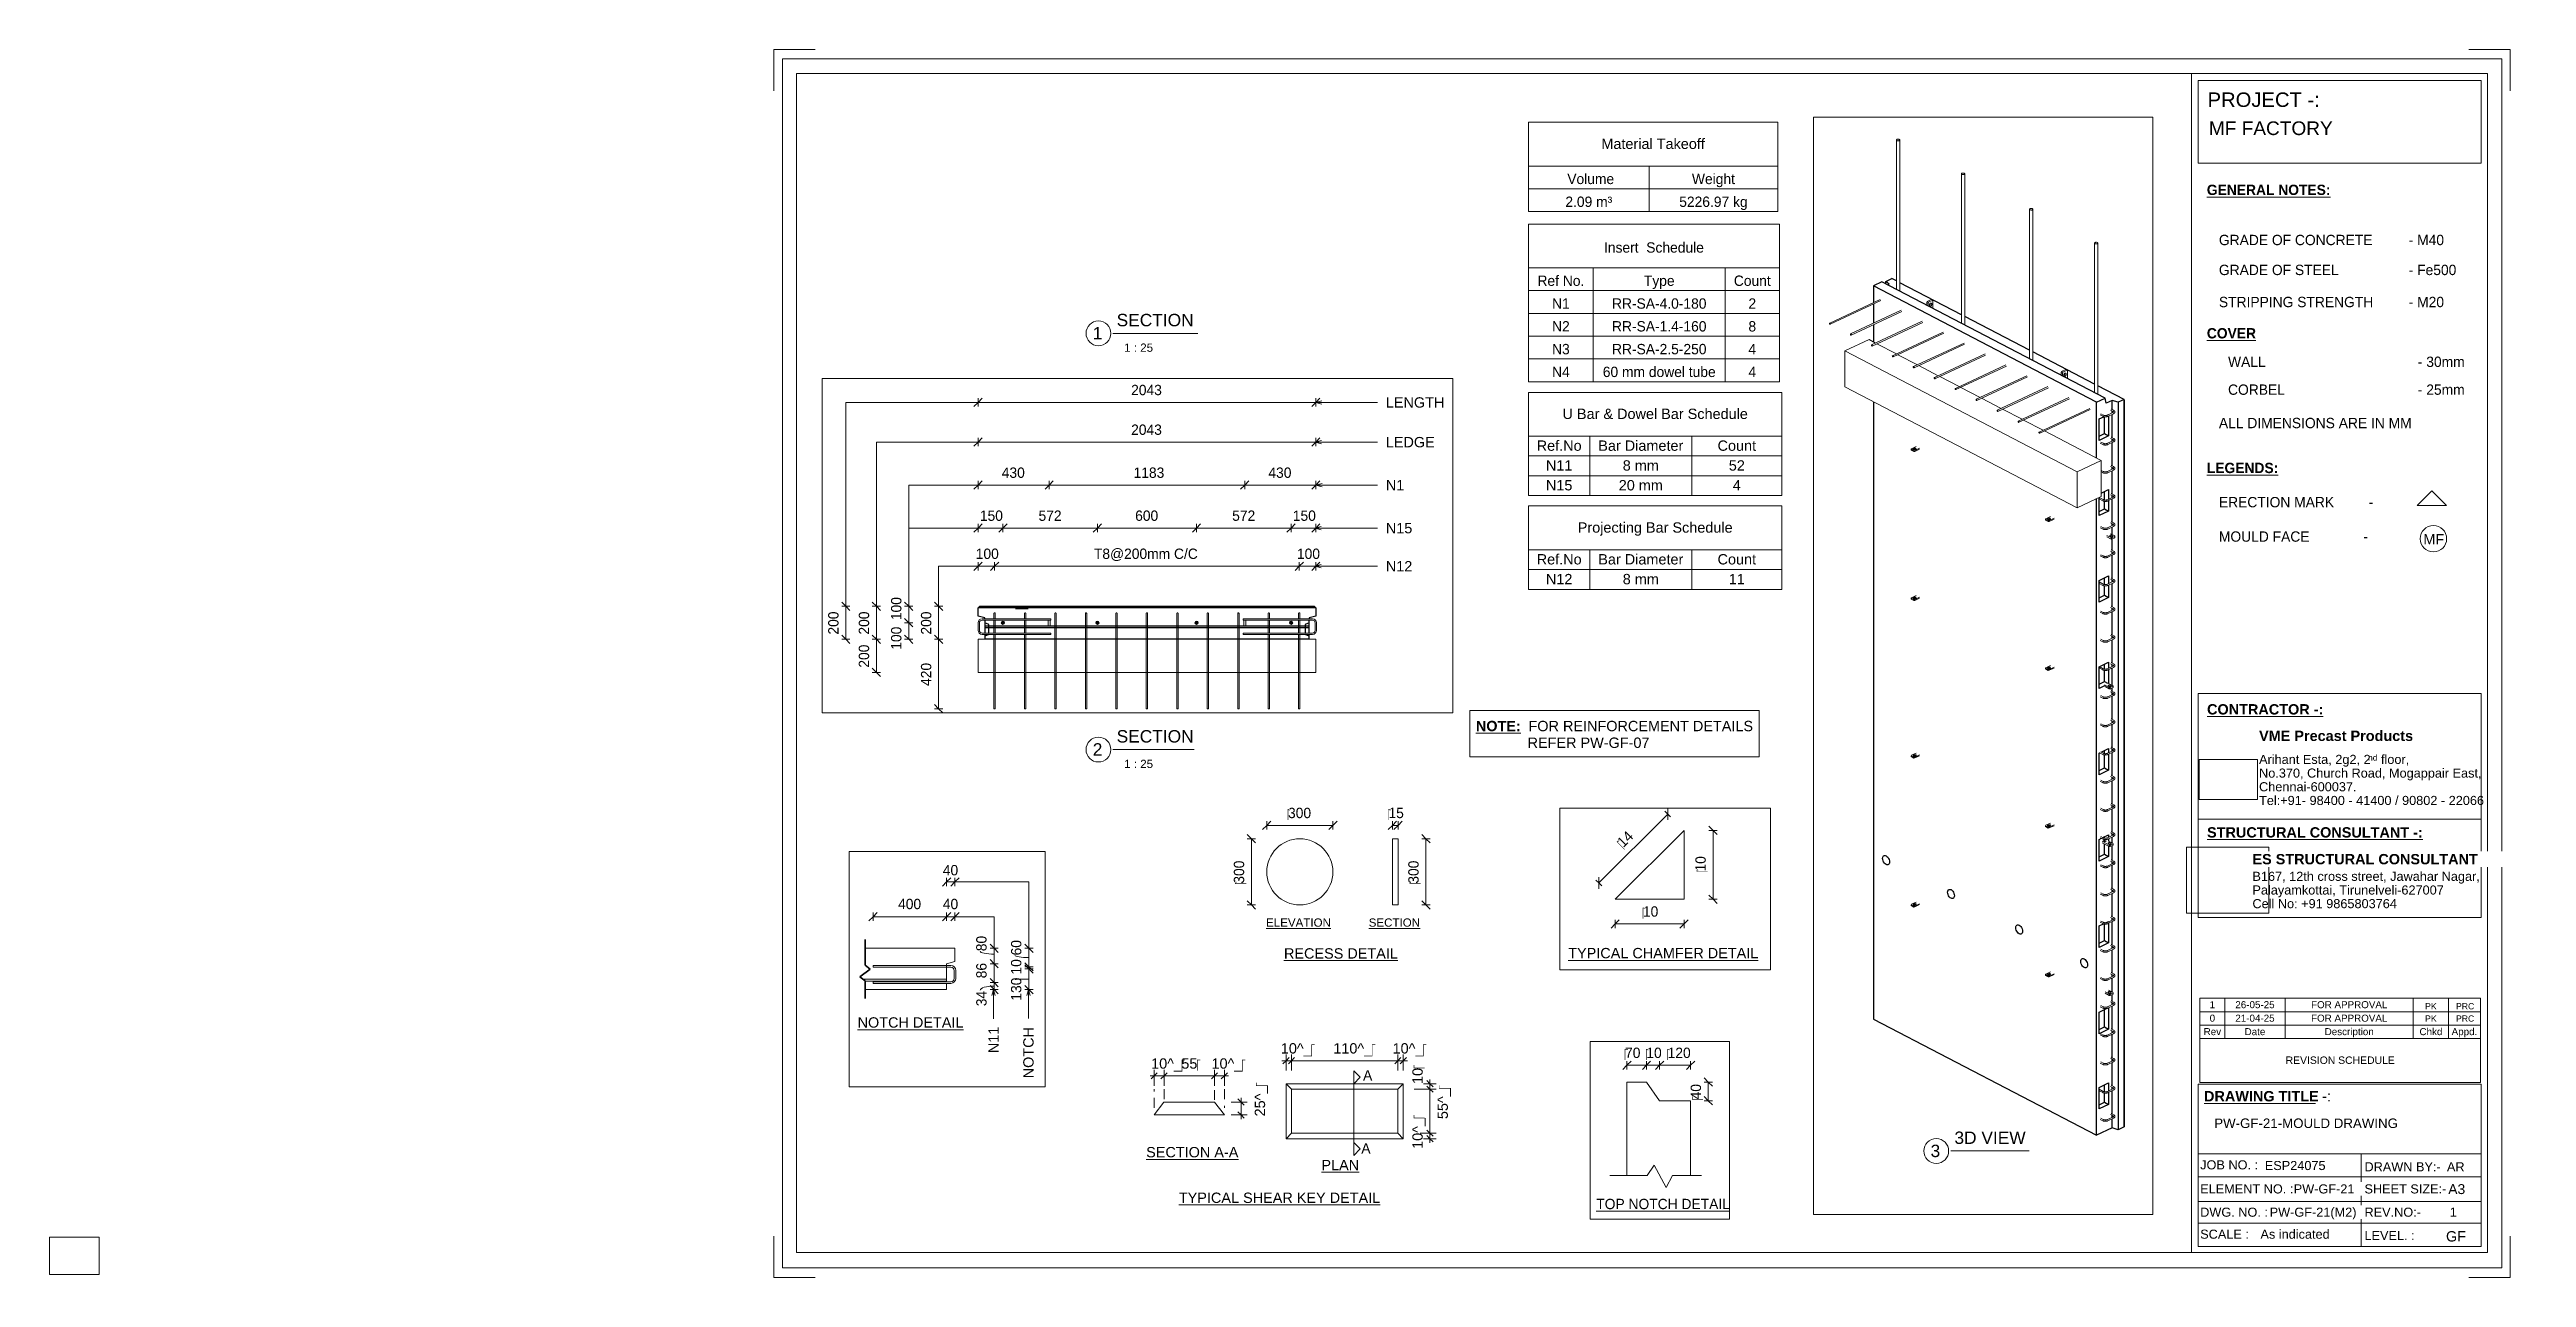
# Paper-space layout 'Layout1' of a CAD drawing. Header units: millimetres. Extents: x 0 to 599, y -1 to 296.
# The model-space entities are those that its viewports show. They can reach past a viewport. Long polylines and large blocks are cut down to what shows.
import ezdxf

# ---------------------------------------------------------------- set-up
doc = ezdxf.new("R2010")
doc.units = ezdxf.units.MM
doc.linetypes.add('Dash', pattern=[6.36, 3.18, -3.18])
doc.linetypes.add('Overhead', pattern=[3.97, 2.38, -1.59])
for name, color, linetype, lineweight in [('A-ANNO-DIMS', 211, 'Continuous', 9), ('A-ANNO-DIMS-1', 211, 'Continuous', 9), ('A-ANNO-DIMS-25', 211, 'Continuous', 9), ('A-ANNO-DIMS-3', 211, 'Continuous', 9), ('A-ANNO-DIMS-80', 211, 'Continuous', 9), ('A-DETL', 90, 'Continuous', 18), ('A-DETL-MBND', 5, 'Continuous', 18), ('A-DETL-THIN', 151, 'Continuous', 18), ('A-FLOR-OVHD', 1, 'Overhead', 18), ('A-GENM', 13, 'Continuous', 18), ('A-WALL', 113, 'Continuous', 25), ('A-WALL-HDLN', 110, 'Dash', 25), ('G-ANNO-SCHD', 231, 'Continuous', 9), ('G-ANNO-TEXT', 231, 'Continuous', 9), ('G-ANNO-TTLB', 6, 'Continuous', 9), ('G-ANNO-TTLB-MEDM', 33, 'Continuous', 9), ('G-ANNO-TTLB-THIN', 151, 'Continuous', 9), ('S-BEAM', 12, 'Continuous', 18), ('S-BEAM-HDLN', 1, 'Dash', 18), ('S-RBAR', 171, 'Continuous', 18)]:
    doc.layers.add(name, color=color, linetype=linetype, lineweight=lineweight)
doc.layers.add('G-ANNO-NPLT', color=191, linetype='Continuous')
doc.styles.add('Arial', font='arial.ttf', dxfattribs={"height": 62.5})
doc.styles.add('Arial_1', font='arial.ttf', dxfattribs={"height": 50})
doc.styles.add('Arial_10', font='arial.ttf', dxfattribs={"height": 2.3})
doc.styles.add('Arial_11', font='arial.ttf', dxfattribs={"height": 1.8})
doc.styles.add('Arial_12', font='arial.ttf', dxfattribs={"height": 1.7})
doc.styles.add('Arial_13', font='arial.ttf', dxfattribs={"height": 2})
doc.styles.add('Arial_14', font='arial.ttf', dxfattribs={"height": 3})
doc.styles.add('Arial_15', font='arial.ttf', dxfattribs={"height": 1.5})
doc.styles.add('Arial_2', font='arial.ttf', dxfattribs={"height": 7.5})
doc.styles.add('Arial_3', font='arial.ttf', dxfattribs={"height": 3.5})
doc.styles.add('Arial_4', font='arial.ttf', dxfattribs={"height": 2.2})
doc.styles.add('Arial_5', font='arial.ttf', dxfattribs={"height": 2.4})
doc.styles.add('Arial_6', font='arial.ttf', dxfattribs={"height": 2.5})
doc.styles.add('Arial_7', font='arial.ttf', dxfattribs={"height": 1.42976})
doc.styles.add('Arial_8', font='arial.ttf', dxfattribs={"height": 2.25})
doc.styles.add('Arial_9', font='arial.ttf', dxfattribs={"height": 3.3})
doc.styles.add('Arial_B', font='arialbd.ttf', dxfattribs={"height": 2.5})
doc.styles.add('Nirmala UI', font='Nirmala.ttf', dxfattribs={"height": 2.5})
doc.styles.add('Nirmala UI Semilight', font='NirmalaS.ttf', dxfattribs={"height": 62.5})
doc.styles.add('Nirmala UI Semilight_1', font='NirmalaS.ttf', dxfattribs={"height": 50})
doc.styles.add('Nirmala UI Semilight_2', font='NirmalaS.ttf', dxfattribs={"height": 7.5})
doc.styles.add('Nirmala UI Semilight_3', font='NirmalaS.ttf', dxfattribs={"height": 200})
doc.styles.add('Nirmala UI Semilight_4', font='NirmalaS.ttf', dxfattribs={"height": 200})
doc.styles.add('Nirmala UI Semilight_5', font='NirmalaS.ttf', dxfattribs={"height": 2.5})
doc.styles.add('Nirmala UI Semilight_6', font='NirmalaS.ttf', dxfattribs={"height": 2.5})
doc.styles.add('Nirmala UI Semilight_B', font='', dxfattribs={"height": 2.5})
doc.styles.get('Nirmala UI Semilight_B').set_extended_font_data('Nirmala UI Semilight', bold=True)
doc.dimstyles.new('Arrow_Filled_-_2_5_NI_UI', dxfattribs={"dimscale": 304.8, "dimtxt": 65.460247, "dimasz": 0.164042, "dimexe": 0.082021, "dimexo": 0.0625, "dimgap": 0.082021, "dimtad": 1, "dimdec": 0, "dimzin": 0, "dimdsep": 46, "dimtxsty": 'Nirmala UI Semilight', "dimblk1": 'OBLIQUE', "dimblk2": 'OBLIQUE', "dimsah": 1, "dimcen": 0.09, "dimazin": 0, "dimtfac": 1, "dimtdec": 4, "dimtix": 1, "dimtmove": 0, "dimatfit": 3, "dimfxl": 0.082021, "dimfxlon": 1, "dimtvp": 1, "dimtolj": 1, "dimtzin": 0, "dimarcsym": 2})
doc.dimstyles.new('Arrow_Filled_-_2_5_NI_UI_1', dxfattribs={"dimscale": 304.8, "dimtxt": 65.460247, "dimasz": 0.164042, "dimexe": 0.082021, "dimexo": 0.0625, "dimgap": 0.082021, "dimtad": 1, "dimdec": 0, "dimzin": 0, "dimdsep": 46, "dimtxsty": 'Nirmala UI Semilight', "dimblk1": 'OBLIQUE', "dimblk2": 'OBLIQUE', "dimsah": 1, "dimcen": 0.09, "dimazin": 0, "dimtfac": 1, "dimtdec": 4, "dimtix": 1, "dimtmove": 2, "dimatfit": 3, "dimfxl": 0.082021, "dimfxlon": 1, "dimtvp": 1, "dimtolj": 1, "dimtzin": 0, "dimarcsym": 2})
doc.dimstyles.new('Arrow_Filled_-_2_5_NI_UI_2', dxfattribs={"dimscale": 304.8, "dimtxt": 7.85523, "dimasz": 0.019685, "dimexe": 0.009843, "dimexo": 0.0625, "dimgap": 0.009843, "dimtad": 1, "dimdec": 0, "dimzin": 0, "dimdsep": 46, "dimtxsty": 'Nirmala UI Semilight_2', "dimblk1": 'OBLIQUE', "dimblk2": 'OBLIQUE', "dimsah": 1, "dimcen": 0.09, "dimazin": 0, "dimtfac": 1, "dimtdec": 4, "dimtix": 1, "dimtmove": 0, "dimatfit": 3, "dimfxl": 0.009843, "dimfxlon": 1, "dimtvp": 1, "dimtolj": 1, "dimtzin": 0, "dimarcsym": 2})
doc.dimstyles.new('Arrow_Filled_-_2_5_NI_UI_3', dxfattribs={"dimscale": 304.8, "dimtxt": 209.472789, "dimasz": 0.524934, "dimexe": 0.262467, "dimexo": 0.0625, "dimgap": 0.262467, "dimtad": 1, "dimdec": 0, "dimzin": 0, "dimdsep": 46, "dimtxsty": 'Nirmala UI Semilight_3', "dimblk1": 'OBLIQUE', "dimblk2": 'OBLIQUE', "dimsah": 1, "dimcen": 0.09, "dimazin": 0, "dimtfac": 1, "dimtdec": 4, "dimtix": 1, "dimtmove": 2, "dimatfit": 3, "dimfxl": 0.262467, "dimfxlon": 1, "dimtvp": 1, "dimtolj": 1, "dimtzin": 0, "dimarcsym": 2})
doc.dimstyles.new('Arrow_Filled_-_2_5_NI_UI_4', dxfattribs={"dimscale": 304.8, "dimtxt": 209.472789, "dimasz": 0.524934, "dimexe": 0.262467, "dimexo": 0.0625, "dimgap": 0.262467, "dimtad": 1, "dimdec": 0, "dimzin": 0, "dimdsep": 46, "dimtxsty": 'Nirmala UI Semilight_3', "dimblk1": 'OBLIQUE', "dimblk2": 'OBLIQUE', "dimsah": 1, "dimcen": 0.09, "dimazin": 0, "dimtfac": 1, "dimtdec": 4, "dimtix": 1, "dimtmove": 0, "dimatfit": 3, "dimfxl": 0.262467, "dimfxlon": 1, "dimtvp": 1, "dimtolj": 1, "dimtzin": 0, "dimarcsym": 2})
doc.dimstyles.new('Arrow_Filled_-_2_5_NI_UI_5', dxfattribs={"dimscale": 304.8, "dimtxt": 2.61841, "dimasz": 0.006562, "dimexe": 0.003281, "dimexo": 0.0625, "dimgap": 0.003281, "dimtad": 1, "dimdec": 0, "dimzin": 0, "dimdsep": 46, "dimtxsty": 'Nirmala UI Semilight_6', "dimblk1": 'OBLIQUE', "dimblk2": 'OBLIQUE', "dimsah": 1, "dimcen": 0.09, "dimazin": 0, "dimtfac": 1, "dimtdec": 4, "dimtix": 1, "dimtmove": 0, "dimatfit": 3, "dimfxl": 0.003281, "dimfxlon": 1, "dimtvp": 1, "dimtolj": 1, "dimtzin": 0, "dimarcsym": 2})
doc.dimstyles.new('Diagonal_-_2_5mm_Arial', dxfattribs={"dimscale": 304.8, "dimtxt": 2.550648, "dimasz": 0.004921, "dimexe": 0.004921, "dimexo": 0.0625, "dimgap": 0.003281, "dimtad": 1, "dimdec": 0, "dimzin": 0, "dimdsep": 46, "dimtxsty": 'Arial_6', "dimblk1": 'OBLIQUE', "dimblk2": 'OBLIQUE', "dimsah": 1, "dimcen": 0.09, "dimdle": 0.003281, "dimazin": 0, "dimtfac": 1, "dimtdec": 4, "dimtix": 1, "dimtmove": 2, "dimatfit": 3, "dimfxl": 0.007874, "dimfxlon": 1, "dimtvp": 1, "dimtolj": 1, "dimtzin": 0, "dimarcsym": 2})
doc.dimstyles.new('Diagonal_-_2_5mm_Arial_1', dxfattribs={"dimscale": 304.8, "dimtxt": 2.550648, "dimasz": 0.004921, "dimexe": 0.004921, "dimexo": 0.0625, "dimgap": 0.003281, "dimtad": 1, "dimdec": 0, "dimzin": 0, "dimdsep": 46, "dimtxsty": 'Arial_6', "dimblk1": 'OBLIQUE', "dimblk2": 'OBLIQUE', "dimsah": 1, "dimcen": 0.09, "dimdle": 0.003281, "dimazin": 0, "dimtfac": 1, "dimtdec": 4, "dimtix": 1, "dimtmove": 0, "dimatfit": 3, "dimfxl": 0.007874, "dimfxlon": 1, "dimtvp": 1, "dimtolj": 1, "dimtzin": 0, "dimarcsym": 2})
picture_1 = doc.add_image_def('image1.jpg', size_in_pixel=(996, 686))
picture_2 = doc.add_image_def('image2.jpg', size_in_pixel=(1600, 1280))

psp = doc.layouts.get("Layout1")

msp = doc.modelspace()

# ---------------------------------------------------------------- texts
at = {"layer": 'G-ANNO-TEXT', "color": 7, "attachment_point": 1}
for s, insert, char_height, width, style in [('40', (-5965.15, 18537.99), 50, 91.3924, 'Nirmala UI Semilight_1'), ('400', (-6181.71, 18374.44), 50, 136.2869, 'Nirmala UI Semilight_1'), ('40', (-5965.15, 18374.44), 50, 91.3924, 'Nirmala UI Semilight_1'), ('\\LNOTCH DETAIL', (-6377.51, 17801.33), 50, 622.1095, 'Arial_1'), ('LENGTH', (-9175.17, 14377.33), 62.5, 428.9028, 'Arial'), ('LEDGE', (-9175.17, 14137.33), 62.5, 356.7509, 'Arial'), ('N1', (-9175.17, 13877.33), 62.5, 134.2827, 'Arial'), ('N15', (-9175.17, 13617.33), 62.5, 192.405, 'Arial'), ('N12', (-9175.17, 13386.99), 62.5, 192.405, 'Arial'), ('\\LTYPICAL CHAMFER DETAIL', (-5448.17, 3087.48), 7.5, 166.9113, 'Arial_2'), ('\\LTOP NOTCH DETAIL', (-4911.26, 1307.17), 200, 2975.864, 'Nirmala UI Semilight_4')]:
    msp.add_mtext(s, dxfattribs=dict(at, insert=insert, char_height=char_height, width=width, style=style))
at = {"layer": 'G-ANNO-TEXT', "color": 7, "char_height": 50, "attachment_point": 1, "rotation": 90}
for s, insert, width, style in [('80', (-5803.57, 18120.9), 89.789, 'Nirmala UI Semilight_1'), ('60', (-5635.23, 18100.51), 89.789, 'Nirmala UI Semilight_1'), ('10', (-5635.23, 18008.06), 76.962, 'Nirmala UI Semilight_1'), ('86', (-5803.57, 17989.83), 89.789, 'Nirmala UI Semilight_1'), ('130', (-5635.23, 17881.7), 121.8565, 'Nirmala UI Semilight_1'), ('34', (-5803.57, 17854.64), 91.3924, 'Nirmala UI Semilight_1'), ('N11', (-5744.34, 17627.57), 153.924, 'Arial_1'), ('NOTCH', (-5576, 17505.97), 301.4345, 'Arial_1')]:
    msp.add_mtext(s, dxfattribs=dict(at, insert=insert, width=width, style=style))

# ---------------------------------------------------------------- blocks, each defined once
blk = doc.blocks.new('ES-Landscape-A3 - ES-Landscape-A3-502445-PW-GF-21-MOULD DRAWING')
at = {"layer": 'G-ANNO-TTLB'}
for p, q in [((175.24, 296.27), (185.24, 296.27)), ((175.24, 296.27), (175.24, 286.27)), ((595.24, 296.27), (585.24, 296.27)), ((595.24, 296.27), (595.24, 286.27)), ((519.77, 140.54), (588.2, 140.54)), ((519.77, 86.33), (519.77, 140.54)), ((588.2, 86.33), (588.2, 140.54)), ((519.77, 110.14), (588.2, 110.14)), ((519.77, 6.78), (519.77, 46.03)), ((588.2, 6.78), (588.2, 46.03)), ((559.23, 29.2), (559.23, 6.78)), ((175.24, -0.73), (175.24, 9.27)), ((595.24, -0.73), (595.24, 9.27)), ((175.24, -0.73), (185.24, -0.73)), ((595.24, -0.73), (585.24, -0.73))]:
    blk.add_line(p, q, dxfattribs=at)
at = {"layer": 'G-ANNO-TTLB-MEDM'}
for p, q in [((180.73, 290.44), (180.73, 5.31)), ((180.73, 290.44), (589.79, 290.44)), ((518.17, 290.44), (518.17, 5.31)), ((519.77, 268.77), (519.77, 288.77)), ((519.77, 288.77), (588.2, 288.77)), ((588.2, 288.77), (588.2, 268.77)), ((589.79, 290.44), (589.79, 5.31)), ((588.2, 268.77), (519.77, 268.77)), ((519.77, 86.33), (588.2, 86.33)), ((519.77, 6.78), (588.2, 6.78)), ((180.73, 5.31), (589.79, 5.31))]:
    blk.add_line(p, q, dxfattribs=at)
at = {"layer": 'G-ANNO-TTLB-THIN'}
for p, q in [((177.29, 294.03), (177.29, 1.56)), ((593.23, 294.03), (177.29, 294.03)), ((593.23, 1.56), (593.23, 294.03)), ((519.77, 46.03), (588.2, 46.03)), ((519.77, 29.2), (588.2, 29.2)), ((519.77, 23.64), (588.2, 23.64)), ((519.77, 17.68), (588.2, 17.68)), ((519.77, 12.43), (588.2, 12.43)), ((177.29, 1.56), (593.23, 1.56))]:
    blk.add_line(p, q, dxfattribs=at)
at = {"layer": 'G-ANNO-TTLB', "char_height": 2.2, "attachment_point": 1, "style": 'Arial_4'}
for s, insert, width in [('No.370, Church Road, Mogappair East,', (534.5, 122.37), 63.4135), ('Tel:+91- 98400 - 41400 / 90802 - 22066 ', (534.5, 115.75), 65.2574), ('Chennai-600037.', (534.5, 119.06), 27.6582), ('Cell No: +91 9865803764', (532.9, 90.79), 41.0464), ('Palayamkottai, Tirunelveli-627007', (532.9, 94.09), 54.4346), ('JOB NO. :', (520.26, 27.61), 16.5949), ('DRAWN BY:-', (560, 27.14), 21.7257), ('ELEMENT NO. :', (520.26, 21.79), 26.5359), ('SHEET SIZE:-', (560, 21.79), 23.2489), ('DWG. NO. :', (520.26, 16.16), 19.481), ('REV.NO:-', (560, 16.16), 16.0338), ('SCALE :', (520.26, 10.84), 13.8692), ('LEVEL. :', (560, 10.53), 14.3502)]:
    blk.add_mtext(s, dxfattribs=dict(at, insert=insert, width=width))
at = {"layer": 'G-ANNO-TTLB'}
image = blk.add_image(picture_1, insert=(520, 114.84), size_in_units=(14.11, 9.72), dxfattribs=at)
image.dxf.flags = 7
image = blk.add_image(picture_2, insert=(516.95, 87.39), size_in_units=(19.92, 15.93), dxfattribs=at)
image.dxf.flags = 7
at = {"layer": 'G-ANNO-TTLB', "attachment_point": 1, "bg_fill": 3, "box_fill_scale": 1.25, "bg_fill_color": 256, "bg_fill_true_color": 13158600, "bg_fill_transparency": 0}
for s, insert, char_height, width, style in [('PROJECT -:', (522.05, 285.89), 3.5, 33.3502, 'Arial_3'), ('\\LCONTRACTOR -:', (521.92, 137.94), 2.5, 33.9114, 'Arial_B'), ('\\LSTRUCTURAL CONSULTANT -:', (521.92, 108.18), 2.5, 62.8523, 'Arial_B'), ('\\LDRAWING TITLE', (521.19, 44.36), 2.5, 33.4304, 'Arial_B'), ('A3', (580.27, 21.84), 2.4, 4.9705, 'Arial_5')]:
    blk.add_mtext(s, dxfattribs=dict(at, insert=insert, char_height=char_height, width=width, style=style))
at = {"layer": 'G-ANNO-TTLB', "char_height": 2.5, "attachment_point": 1, "style": 'Arial_B', "bg_fill": 3, "box_fill_scale": 1.25, "bg_fill_color": 256, "bg_fill_true_color": 13158600, "bg_fill_transparency": 0}
for s, insert, width in [('VME Precast Products', (534.5, 131.53), 45.135), ('ES STRUCTURAL CONSULTANT', (532.9, 101.7), 65.6582), ('\\fArial|b1|i0|c0|p34|; ', (548.78, 44.36), 1.2025)]:
    blk.add_mtext(s, dxfattribs=dict(at, insert=insert, width=width))
at = {"layer": 'G-ANNO-TTLB', "attachment_point": 1}
for s, insert, char_height, width, style in [('Arihant Esta, 2g2, 2', (534.5, 125.68), 2.2, 31.9873, 'Arial_4'), ('nd', (560.89, 125.72), 1.43, 2.7257, 'Arial_7'), (' floor,', (563.14, 125.68), 2.2, 9.1392, 'Arial_4'), ('B167, 12th cross street, Jawahar Nagar,', (532.9, 97.4), 2.2, 65.1772, 'Arial_4')]:
    blk.add_mtext(s, dxfattribs=dict(at, insert=insert, char_height=char_height, width=width, style=style))
at = {"layer": 'G-ANNO-TTLB', "insert": (549.77, 44.36), "char_height": 2.5, "width": 2.6456, "attachment_point": 1, "style": 'Arial_6', "bg_fill": 3, "box_fill_scale": 1.25, "bg_fill_color": 256, "bg_fill_true_color": 13158600, "bg_fill_transparency": 0}
blk.add_mtext('-:', dxfattribs=at)
blk = doc.blocks.new('Viewport - M_View Title-1040-PW-GF-21-MOULD DRAWING')
at = {"layer": 'G-ANNO-TTLB'}
for start, end in [(360, 180), (180, 0)]:
    blk.add_arc((-3.5, 0), 3, start, end, dxfattribs=at)
blk = doc.blocks.new('DIMBLOCK37-PW-GF-21-MOULD DRAWING')
at = {"layer": 'A-ANNO-DIMS-1'}
for p, q in [((333.93, 44.83), (330.12, 44.83)), ((333.93, 46.14), (332.36, 46.14)), ((333.93, 47.14), (333.93, 44.83)), ((333.93, 46.14), (335.43, 46.14)), ((333.93, 44.83), (335.43, 44.83))]:
    blk.add_line(p, q, dxfattribs=at)
at = {"layer": 'A-ANNO-DIMS-1', "lineweight": 35}
for p, q in [((333.93, 46.14), (333.18, 46.89)), ((333.93, 44.83), (333.18, 45.58)), ((333.93, 46.14), (334.68, 45.39)), ((333.93, 44.83), (334.68, 44.08))]:
    blk.add_line(p, q, dxfattribs=at)
at = {"layer": 'A-ANNO-DIMS-1', "color": 0, "insert": (329.68, 46.07), "char_height": 2.5, "width": 4.6147, "attachment_point": 1, "rotation": 90, "line_spacing_factor": 0.941778, "style": 'Arial_6'}
blk.add_mtext('10\\fArial|b0|i0|c254|p34|;\u202a', dxfattribs=at)
blk = doc.blocks.new('_Oblique')
at = {"color": 0, "linetype": 'ByBlock', "lineweight": -2}
blk.add_line((-0.5, -0.5), (0.5, 0.5), dxfattribs=at)
blk = doc.blocks.new('DIMBLOCK38-PW-GF-21-MOULD DRAWING')
at = {"layer": 'A-ANNO-DIMS-1'}
for p, q in [((333.93, 44.83), (330.12, 44.83)), ((333.93, 44.83), (333.93, 34.16)), ((333.93, 44.83), (335.43, 44.83)), ((333.93, 34.16), (331.53, 34.16)), ((333.93, 34.16), (335.43, 34.16))]:
    blk.add_line(p, q, dxfattribs=at)
at = {"layer": 'A-ANNO-DIMS-1', "lineweight": 35}
for p, q in [((333.93, 44.83), (333.18, 45.58)), ((333.93, 44.83), (334.68, 44.08)), ((333.93, 34.16), (333.18, 34.91)), ((333.93, 34.16), (334.68, 33.41))]:
    blk.add_line(p, q, dxfattribs=at)
at = {"layer": 'A-ANNO-DIMS-1', "color": 0, "insert": (335.77, 37.57), "char_height": 2.5, "width": 4.6147, "attachment_point": 1, "rotation": 90, "line_spacing_factor": 0.941778, "style": 'Arial_6'}
blk.add_mtext('55^_\\fArial|b0|i0|c254|p34|;\u202a', dxfattribs=at)
blk = doc.blocks.new('DIMBLOCK39-PW-GF-21-MOULD DRAWING')
at = {"layer": 'A-ANNO-DIMS-1'}
for p, q in [((333.93, 34.16), (331.53, 34.16)), ((333.93, 32.84), (332.36, 32.84)), ((333.93, 34.16), (333.93, 31.84)), ((333.93, 34.16), (335.43, 34.16)), ((333.93, 32.84), (335.43, 32.84))]:
    blk.add_line(p, q, dxfattribs=at)
at = {"layer": 'A-ANNO-DIMS-1', "lineweight": 35}
for p, q in [((333.93, 34.16), (333.18, 34.91)), ((333.93, 32.84), (333.18, 33.59)), ((333.93, 34.16), (334.68, 33.41)), ((333.93, 32.84), (334.68, 32.09))]:
    blk.add_line(p, q, dxfattribs=at)
at = {"layer": 'A-ANNO-DIMS-1', "color": 0, "insert": (329.68, 30.37), "char_height": 2.5, "width": 4.6147, "attachment_point": 1, "rotation": 90, "line_spacing_factor": 0.941778, "style": 'Arial_6'}
blk.add_mtext('10^_\\fArial|b0|i0|c254|p34|;\u202a', dxfattribs=at)
blk = doc.blocks.new('DIMBLOCK40-PW-GF-21-MOULD DRAWING')
at = {"layer": 'A-ANNO-DIMS-1'}
for p, q in [((298.13, 51.69), (300.44, 51.69)), ((299.13, 51.69), (299.13, 53.19)), ((299.13, 51.69), (299.13, 49.29)), ((300.44, 51.69), (300.44, 53.19)), ((300.44, 51.69), (300.44, 49.29))]:
    blk.add_line(p, q, dxfattribs=at)
at = {"layer": 'A-ANNO-DIMS-1', "lineweight": 35}
for p, q in [((299.13, 51.69), (298.38, 50.94)), ((299.13, 51.69), (299.88, 52.44)), ((300.44, 51.69), (299.69, 50.94)), ((300.44, 51.69), (301.19, 52.44))]:
    blk.add_line(p, q, dxfattribs=at)
at = {"layer": 'A-ANNO-DIMS-1', "color": 0, "insert": (297.86, 55.94), "char_height": 2.5, "width": 4.6147, "attachment_point": 1, "line_spacing_factor": 0.941778, "style": 'Arial_6'}
blk.add_mtext('10^_\\fArial|b0|i0|c254|p34|;\u202a', dxfattribs=at)
blk = doc.blocks.new('DIMBLOCK41-PW-GF-21-MOULD DRAWING')
at = {"layer": 'A-ANNO-DIMS-1', "lineweight": 35}
for p, q in [((300.44, 51.69), (299.69, 50.94)), ((300.44, 51.69), (301.19, 52.44)), ((326.16, 51.69), (325.41, 50.94)), ((326.16, 51.69), (326.91, 52.44))]:
    blk.add_line(p, q, dxfattribs=at)
at = {"layer": 'A-ANNO-DIMS-1'}
for p, q in [((300.44, 51.69), (300.44, 53.19)), ((300.44, 51.69), (326.16, 51.69)), ((300.44, 51.69), (300.44, 49.29)), ((326.16, 51.69), (326.16, 53.19)), ((326.16, 51.69), (326.16, 49.29))]:
    blk.add_line(p, q, dxfattribs=at)
at = {"layer": 'A-ANNO-DIMS-1', "color": 0, "insert": (310.55, 55.94), "char_height": 2.5, "width": 6.5924, "attachment_point": 1, "line_spacing_factor": 0.941778, "style": 'Arial_6'}
blk.add_mtext('110^_\\fArial|b0|i0|c254|p34|;\u202a', dxfattribs=at)
blk = doc.blocks.new('DIMBLOCK42-PW-GF-21-MOULD DRAWING')
at = {"layer": 'A-ANNO-DIMS-1', "lineweight": 35}
for p, q in [((326.16, 51.69), (325.41, 50.94)), ((326.16, 51.69), (326.91, 52.44)), ((327.47, 51.69), (326.72, 50.94)), ((327.47, 51.69), (328.22, 52.44))]:
    blk.add_line(p, q, dxfattribs=at)
at = {"layer": 'A-ANNO-DIMS-1'}
for p, q in [((326.16, 51.69), (326.16, 53.19)), ((326.16, 51.69), (328.47, 51.69)), ((326.16, 51.69), (326.16, 49.29)), ((327.47, 51.69), (327.47, 53.19)), ((327.47, 51.69), (327.47, 49.29))]:
    blk.add_line(p, q, dxfattribs=at)
at = {"layer": 'A-ANNO-DIMS-1', "color": 0, "insert": (324.89, 55.94), "char_height": 2.5, "width": 4.6147, "attachment_point": 1, "line_spacing_factor": 0.941778, "style": 'Arial_6'}
blk.add_mtext('10^_\\fArial|b0|i0|c254|p34|;\u202a', dxfattribs=at)
blk = doc.blocks.new('DIMBLOCK43-PW-GF-21-MOULD DRAWING')
at = {"layer": 'A-ANNO-DIMS-1', "lineweight": 35}
for p, q in [((288.23, 41.69), (287.48, 42.44)), ((288.23, 38.59), (287.48, 39.34)), ((288.23, 41.69), (288.98, 40.94)), ((288.23, 38.59), (288.98, 37.84))]:
    blk.add_line(p, q, dxfattribs=at)
at = {"layer": 'A-ANNO-DIMS-1'}
for p, q in [((288.23, 42.69), (288.23, 37.59)), ((288.23, 41.69), (285.83, 41.69)), ((288.23, 38.59), (285.83, 38.59)), ((288.23, 41.69), (289.73, 41.69)), ((288.23, 38.59), (289.73, 38.59))]:
    blk.add_line(p, q, dxfattribs=at)
at = {"layer": 'A-ANNO-DIMS-1', "color": 0, "insert": (291.56, 38.22), "char_height": 2.5, "width": 4.6147, "attachment_point": 1, "rotation": 90, "line_spacing_factor": 0.941778, "style": 'Arial_6'}
blk.add_mtext('25^_\\fArial|b0|i0|c254|p34|;\u202a', dxfattribs=at)
blk = doc.blocks.new('DIMBLOCK44-PW-GF-21-MOULD DRAWING')
at = {"layer": 'A-ANNO-DIMS-1'}
for p, q in [((266.21, 48.03), (269.62, 48.03)), ((267.21, 48.03), (267.21, 49.53)), ((267.21, 48.03), (267.21, 45.63)), ((269.62, 48.03), (269.62, 49.53)), ((269.62, 48.03), (269.62, 45.63))]:
    blk.add_line(p, q, dxfattribs=at)
at = {"layer": 'A-ANNO-DIMS-1', "lineweight": 35}
for p, q in [((267.21, 48.03), (266.46, 47.28)), ((267.21, 48.03), (267.96, 48.78)), ((269.62, 48.03), (268.87, 47.28)), ((269.62, 48.03), (270.37, 48.78))]:
    blk.add_line(p, q, dxfattribs=at)
at = {"layer": 'A-ANNO-DIMS-1', "color": 0, "insert": (266.49, 52.27), "char_height": 2.5, "width": 4.6147, "attachment_point": 1, "line_spacing_factor": 0.941778, "style": 'Arial_6'}
blk.add_mtext('10^_\\fArial|b0|i0|c254|p34|;\u202a', dxfattribs=at)
blk = doc.blocks.new('DIMBLOCK45-PW-GF-21-MOULD DRAWING')
at = {"layer": 'A-ANNO-DIMS-1', "lineweight": 35}
for p, q in [((269.62, 48.03), (268.87, 47.28)), ((269.62, 48.03), (270.37, 48.78)), ((281.81, 48.03), (281.06, 47.28)), ((281.81, 48.03), (282.56, 48.78))]:
    blk.add_line(p, q, dxfattribs=at)
at = {"layer": 'A-ANNO-DIMS-1'}
for p, q in [((269.62, 48.03), (269.62, 49.53)), ((269.62, 48.03), (281.81, 48.03)), ((269.62, 48.03), (269.62, 45.63)), ((281.81, 48.03), (281.81, 49.53)), ((281.81, 48.03), (281.81, 45.63))]:
    blk.add_line(p, q, dxfattribs=at)
at = {"layer": 'A-ANNO-DIMS-1', "color": 0, "insert": (273.79, 52.27), "char_height": 2.5, "width": 4.6147, "attachment_point": 1, "line_spacing_factor": 0.941778, "style": 'Arial_6'}
blk.add_mtext('55\\fArial|b0|i0|c254|p34|;\u202a', dxfattribs=at)
blk = doc.blocks.new('DIMBLOCK46-PW-GF-21-MOULD DRAWING')
at = {"layer": 'A-ANNO-DIMS-1', "lineweight": 35}
for p, q in [((281.81, 48.03), (281.06, 47.28)), ((281.81, 48.03), (282.56, 48.78)), ((284.21, 48.03), (283.46, 47.28)), ((284.21, 48.03), (284.96, 48.78))]:
    blk.add_line(p, q, dxfattribs=at)
at = {"layer": 'A-ANNO-DIMS-1'}
for p, q in [((281.81, 48.03), (281.81, 49.53)), ((281.81, 48.03), (285.21, 48.03)), ((281.81, 48.03), (281.81, 45.63)), ((284.21, 48.03), (284.21, 49.53)), ((284.21, 48.03), (284.21, 45.63))]:
    blk.add_line(p, q, dxfattribs=at)
at = {"layer": 'A-ANNO-DIMS-1', "color": 0, "insert": (281.09, 52.27), "char_height": 2.5, "width": 4.6147, "attachment_point": 1, "line_spacing_factor": 0.941778, "style": 'Arial_6'}
blk.add_mtext('10^_\\fArial|b0|i0|c254|p34|;\u202a', dxfattribs=at)
blk = doc.blocks.new('DIMBLOCK47-PW-GF-21-MOULD DRAWING')
at = {"layer": 'A-ANNO-DIMS-1'}
for p, q in [((290.75, 105.38), (289.75, 106.38)), ((290.75, 105.38), (289.75, 105.38)), ((290.75, 89.38), (290.75, 105.38)), ((290.75, 105.38), (291.75, 104.38)), ((290.75, 105.38), (291.75, 105.38)), ((290.75, 89.38), (289.75, 90.38)), ((290.75, 89.38), (289.75, 89.38)), ((290.75, 89.38), (291.75, 88.38)), ((290.75, 89.38), (291.75, 89.38))]:
    blk.add_line(p, q, dxfattribs=at)
at = {"layer": 'A-ANNO-DIMS-1', "color": 0, "insert": (286.49, 94.52), "char_height": 2.5, "width": 6.8555, "attachment_point": 1, "rotation": 90, "line_spacing_factor": 1.142579, "style": 'Nirmala UI Semilight_6'}
blk.add_mtext('\u202a300', dxfattribs=at)
blk = doc.blocks.new('DIMBLOCK48-PW-GF-21-MOULD DRAWING')
at = {"layer": 'A-ANNO-DIMS-1'}
for p, q in [((294.45, 108.61), (293.45, 107.61)), ((294.45, 108.61), (295.45, 109.61)), ((294.45, 108.61), (294.45, 109.61)), ((294.45, 108.61), (310.45, 108.61)), ((294.45, 108.61), (294.45, 107.61)), ((310.45, 108.61), (309.45, 107.61)), ((310.45, 108.61), (311.45, 109.61)), ((310.45, 108.61), (310.45, 109.61)), ((310.45, 108.61), (310.45, 107.61))]:
    blk.add_line(p, q, dxfattribs=at)
at = {"layer": 'A-ANNO-DIMS-1', "color": 0, "insert": (299.6, 112.87), "char_height": 2.5, "width": 6.8555, "attachment_point": 1, "line_spacing_factor": 1.142579, "style": 'Nirmala UI Semilight_6'}
blk.add_mtext('\u202a300', dxfattribs=at)
blk = doc.blocks.new('DIMBLOCK49-PW-GF-21-MOULD DRAWING')
at = {"layer": 'A-ANNO-DIMS-1'}
for p, q in [((324.84, 108.61), (323.84, 107.61)), ((324.84, 108.61), (325.84, 109.61)), ((324.84, 108.61), (324.84, 109.61)), ((324.84, 108.61), (326.21, 108.61)), ((324.84, 108.61), (324.84, 107.61)), ((326.21, 108.61), (325.21, 107.61)), ((326.21, 108.61), (327.21, 109.61)), ((326.21, 108.61), (326.21, 109.61)), ((326.21, 108.61), (326.21, 107.61))]:
    blk.add_line(p, q, dxfattribs=at)
at = {"layer": 'A-ANNO-DIMS-1', "color": 0, "insert": (323.9, 112.87), "char_height": 2.5, "width": 3.8848, "attachment_point": 1, "line_spacing_factor": 1.142579, "style": 'Nirmala UI Semilight_6'}
blk.add_mtext('\u202a15', dxfattribs=at)
blk = doc.blocks.new('DIMBLOCK50-PW-GF-21-MOULD DRAWING')
at = {"layer": 'A-ANNO-DIMS-1'}
for p, q in [((332.95, 105.38), (331.95, 106.38)), ((332.95, 105.38), (331.95, 105.38)), ((332.95, 105.38), (332.95, 89.38)), ((332.95, 105.38), (333.95, 104.38)), ((332.95, 105.38), (333.95, 105.38)), ((332.95, 89.38), (331.95, 90.38)), ((332.95, 89.38), (331.95, 89.38)), ((332.95, 89.38), (333.95, 88.38)), ((332.95, 89.38), (333.95, 89.38))]:
    blk.add_line(p, q, dxfattribs=at)
at = {"layer": 'A-ANNO-DIMS-1', "color": 0, "insert": (328.69, 94.52), "char_height": 2.5, "width": 6.8555, "attachment_point": 1, "rotation": 90, "line_spacing_factor": 1.142579, "style": 'Nirmala UI Semilight_6'}
blk.add_mtext('\u202a300', dxfattribs=at)
blk = doc.blocks.new('RR spread anchor face based - RR-SA-4_0-180-1726831-Elevation Top1')
at = {"layer": 'A-GENM'}
for p, q in [((-15648.93, 12996.3), (-15648.93, 13029.8)), ((-15636.93, 13029.8), (-15636.93, 12996.3)), ((-15648.93, 12993.8), (-15648.93, 12996.3)), ((-15648.93, 12996.3), (-15636.93, 12996.3)), ((-15636.93, 12993.8), (-15648.93, 12993.8)), ((-15636.93, 12996.3), (-15636.93, 12993.8))]:
    blk.add_line(p, q, dxfattribs=at)
blk = doc.blocks.new('M_Rectangular Corbel - M_Rectangular Corbel-1562977-Elevation Top1')
at = {"layer": 'S-BEAM'}
for p, q in [((-16072.93, 12713.8), (-16072.93, 12913.8)), ((-16032.93, 12913.8), (-16072.93, 12913.8)), ((-14030.43, 12913.8), (-14070.43, 12913.8)), ((-14030.43, 12913.8), (-14030.43, 12713.8)), ((-16072.93, 12713.8), (-15976.93, 12713.8)), ((-15968.93, 12713.8), (-15792.68, 12713.8)), ((-15784.68, 12713.8), (-15608.43, 12713.8)), ((-15600.43, 12713.8), (-15424.18, 12713.8)), ((-15416.18, 12713.8), (-15239.93, 12713.8)), ((-15231.93, 12713.8), (-15055.68, 12713.8)), ((-15047.68, 12713.8), (-14871.43, 12713.8)), ((-14863.43, 12713.8), (-14687.18, 12713.8)), ((-14679.18, 12713.8), (-14502.93, 12713.8)), ((-14494.93, 12713.8), (-14318.68, 12713.8)), ((-14310.68, 12713.8), (-14134.43, 12713.8)), ((-14126.43, 12713.8), (-14030.43, 12713.8))]:
    blk.add_line(p, q, dxfattribs=at)
at = {"layer": 'S-BEAM-HDLN'}
for p, q in [((-15976.88, 12713.8), (-15968.98, 12713.8)), ((-15792.63, 12713.8), (-15784.73, 12713.8)), ((-15608.38, 12713.8), (-15600.48, 12713.8)), ((-15424.13, 12713.8), (-15416.23, 12713.8)), ((-15239.88, 12713.8), (-15231.98, 12713.8)), ((-15055.63, 12713.8), (-15047.73, 12713.8)), ((-14871.38, 12713.8), (-14863.48, 12713.8)), ((-14687.13, 12713.8), (-14679.23, 12713.8)), ((-14502.88, 12713.8), (-14494.98, 12713.8)), ((-14318.63, 12713.8), (-14310.73, 12713.8)), ((-14134.38, 12713.8), (-14126.48, 12713.8))]:
    blk.add_line(p, q, dxfattribs=at)
blk = doc.blocks.new('M_Rectangular Corbel - M_Rectangular Corbel-1562977-3D Ortho')
at = {"layer": 'S-BEAM'}
for p, q in [((-1816.29, 12936.55), (-1671.04, 13004.28)), ((-1632.07, 12984), (-1671.04, 13004.28)), ((-1505.4, 12918.08), (-1623.22, 12979.39)), ((-1816.29, 12718.99), (-1816.29, 12936.55)), ((-1816.29, 12936.55), (-412.16, 12205.81)), ((-1378.74, 12852.16), (-1496.55, 12913.48)), ((-1252.08, 12786.25), (-1369.89, 12847.56)), ((-1125.41, 12720.33), (-1243.23, 12781.64)), ((-412.16, 11988.26), (-1816.29, 12718.99)), ((-998.75, 12654.41), (-1116.56, 12715.72)), ((-872.09, 12588.49), (-989.9, 12649.8)), ((-745.42, 12522.57), (-863.24, 12583.88)), ((-618.76, 12456.65), (-736.57, 12517.97)), ((-266.92, 12273.55), (-609.91, 12452.05)), ((-266.92, 12273.55), (-412.16, 12205.81)), ((-266.92, 12055.99), (-266.92, 12273.55)), ((-412.16, 12205.81), (-412.16, 11988.26)), ((-412.16, 11988.26), (-266.92, 12055.99))]:
    blk.add_line(p, q, dxfattribs=at)
blk = doc.blocks.new('RR spread anchor face based - RR-SA-2_5-250-1726823-3D Ortho')
at = {"layer": 'A-GENM'}
for p, q in [((-196.01, 10911.58), (-221.79, 10925)), ((-247.88, 10917.07), (-217.8, 10901.42)), ((-213.17, 10914.77), (-209.04, 10912.63)), ((-217.8, 10892.72), (-243.58, 10906.13)), ((-219.21, 10907.89), (-223.33, 10910.03)), ((-212.55, 10900.48), (-194.39, 10908.95)), ((-194.39, 10908.95), (-196.01, 10911.58)), ((-194.39, 10908.95), (-194.39, 10900.24)), ((-217.8, 10901.42), (-212.55, 10900.48)), ((-217.8, 10892.72), (-217.8, 10901.42)), ((-212.55, 10900.48), (-212.55, 10891.78)), ((-194.39, 10900.24), (-212.55, 10891.78)), ((-212.55, 10891.78), (-217.8, 10892.72))]:
    blk.add_line(p, q, dxfattribs=at)
for points in [[(-223.33, 10910.03, 0), (-224.41, 10910.76, 0), (-225.06, 10911.6, 0), (-225.25, 10912.5, 0), (-224.96, 10913.39, 0), (-224.21, 10914.21, 0), (-223.06, 10914.91, 0), (-221.58, 10915.44, 0), (-219.88, 10915.76, 0), (-218.06, 10915.85, 0), (-216.25, 10915.71, 0), (-214.58, 10915.34, 0), (-213.17, 10914.77, 0)], [(-207.13, 10910.16, 0), (-207.42, 10909.27, 0), (-208.16, 10908.45, 0), (-209.31, 10907.75, 0), (-210.79, 10907.22, 0), (-212.5, 10906.9, 0), (-214.32, 10906.81, 0), (-216.12, 10906.95, 0), (-217.79, 10907.32, 0), (-219.21, 10907.89, 0)], [(-209.04, 10912.63, 0), (-207.97, 10911.9, 0), (-207.32, 10911.06, 0)]]:
    blk.add_polyline3d(points, dxfattribs=at)
blk = doc.blocks.new('RR spread anchor face based - RR-SA-2_5-250-V1-3D Ortho')
at = {"layer": 'A-GENM'}
for p, q in [((-260.77, 9970.87), (-217.8, 9948.51)), ((-253.92, 9973.05), (-255, 9973.78)), ((-249.8, 9970.9), (-253.92, 9973.05)), ((-241.35, 9976.54), (-239.63, 9975.64)), ((-196.01, 9958.67), (-221.79, 9972.09)), ((-217.8, 9939.81), (-260.77, 9962.17)), ((-219.21, 9954.98), (-223.33, 9957.13)), ((-213.17, 9961.87), (-209.04, 9959.72)), ((-212.55, 9947.57), (-194.39, 9956.04)), ((-194.39, 9956.04), (-196.01, 9958.67)), ((-194.39, 9956.04), (-194.39, 9947.34)), ((-217.8, 9948.51), (-212.55, 9947.57)), ((-217.8, 9939.81), (-217.8, 9948.51)), ((-212.55, 9947.57), (-212.55, 9938.87)), ((-194.39, 9947.34), (-212.55, 9938.87)), ((-212.55, 9938.87), (-217.8, 9939.81))]:
    blk.add_line(p, q, dxfattribs=at)
for points in [[(-237.72, 9973.18, 0), (-238.01, 9972.29, 0), (-238.75, 9971.46, 0), (-239.9, 9970.77, 0), (-241.38, 9970.24, 0), (-243.09, 9969.92, 0), (-244.91, 9969.82, 0), (-246.71, 9969.96, 0), (-248.38, 9970.33, 0), (-249.8, 9970.9, 0)], [(-239.63, 9975.64, 0), (-238.56, 9974.91, 0), (-237.91, 9974.07, 0)], [(-223.33, 9957.13, 0), (-224.41, 9957.85, 0), (-225.06, 9958.7, 0), (-225.25, 9959.59, 0), (-224.96, 9960.48, 0), (-224.21, 9961.3, 0), (-223.06, 9962, 0), (-221.58, 9962.53, 0), (-219.88, 9962.85, 0), (-218.06, 9962.94, 0), (-216.25, 9962.8, 0), (-214.58, 9962.43, 0), (-213.17, 9961.87, 0)], [(-207.13, 9957.26, 0), (-207.42, 9956.37, 0), (-208.16, 9955.54, 0), (-209.31, 9954.85, 0), (-210.79, 9954.32, 0), (-212.5, 9954, 0), (-214.32, 9953.9, 0), (-216.12, 9954.04, 0), (-217.79, 9954.41, 0), (-219.21, 9954.98, 0)], [(-209.04, 9959.72, 0), (-207.97, 9958.99, 0), (-207.32, 9958.15, 0)]]:
    blk.add_polyline3d(points, dxfattribs=at)
blk = doc.blocks.new('RR spread anchor face based - RR-SA-1_4-160-1726851-3D Ortho')
at = {"layer": 'A-GENM'}
for p, q in [((-1385.75, 10504.44), (-1414.8, 10490.89)), ((-1414.8, 10490.89), (-1416.71, 10488.3)), ((-1401.67, 10491.58), (-1397.32, 10493.62)), ((-1394.17, 10480.16), (-1364.87, 10493.82)), ((-1416.71, 10488.3), (-1399.52, 10479.36)), ((-1416.71, 10483.08), (-1416.71, 10488.3)), ((-1399.52, 10474.14), (-1416.71, 10483.08)), ((-1397.32, 10488.39), (-1401.4, 10486.49)), ((-1364.87, 10488.6), (-1394.17, 10474.94)), ((-1387.69, 10488.61), (-1392.05, 10486.57)), ((-1399.52, 10479.36), (-1394.17, 10480.16)), ((-1399.52, 10474.14), (-1399.52, 10479.36)), ((-1394.17, 10474.94), (-1399.52, 10474.14)), ((-1394.17, 10480.16), (-1394.17, 10474.94))]:
    blk.add_line(p, q, dxfattribs=at)
for points in [[(-1392.05, 10486.57, 0), (-1393.53, 10486.05, 0), (-1395.24, 10485.72, 0), (-1397.05, 10485.63, 0), (-1398.86, 10485.77, 0), (-1400.53, 10486.14, 0), (-1401.94, 10486.71, 0), (-1403.02, 10487.44, 0), (-1403.67, 10488.28, 0), (-1403.86, 10489.17, 0), (-1403.57, 10490.06, 0), (-1402.83, 10490.88, 0), (-1401.67, 10491.58, 0)], [(-1397.32, 10493.62, 0), (-1395.84, 10494.14, 0), (-1394.13, 10494.47, 0), (-1392.31, 10494.56, 0), (-1390.51, 10494.42, 0), (-1388.84, 10494.05, 0), (-1387.42, 10493.48, 0), (-1386.35, 10492.75, 0), (-1385.7, 10491.91, 0)], [(-1385.51, 10491.02, 0), (-1385.79, 10490.13, 0), (-1386.54, 10489.31, 0), (-1387.69, 10488.61, 0)], [(-1387.93, 10488.5, 0), (-1388.84, 10488.83, 0), (-1390.51, 10489.19, 0), (-1392.31, 10489.34, 0), (-1394.13, 10489.24, 0), (-1395.84, 10488.92, 0), (-1397.32, 10488.39, 0)]]:
    blk.add_polyline3d(points, dxfattribs=at)
blk = doc.blocks.new('RR spread anchor face based - RR-SA-1_4-160-V2-3D Ortho')
at = {"layer": 'A-GENM'}
for p, q in [((-572.83, 10081.38), (-601.88, 10067.83)), ((-601.88, 10067.83), (-603.8, 10065.24)), ((-588.76, 10068.52), (-584.4, 10070.56)), ((-581.26, 10057.1), (-552.21, 10070.64)), ((-603.8, 10065.24), (-586.61, 10056.3)), ((-603.8, 10060.02), (-603.8, 10065.24)), ((-586.61, 10051.08), (-603.8, 10060.02)), ((-584.4, 10065.34), (-588.48, 10063.43)), ((-552.21, 10065.42), (-581.26, 10051.88)), ((-574.78, 10065.55), (-579.13, 10063.52)), ((-586.61, 10056.3), (-581.26, 10057.1)), ((-586.61, 10051.08), (-586.61, 10056.3)), ((-581.26, 10051.88), (-586.61, 10051.08)), ((-581.26, 10057.1), (-581.26, 10051.88))]:
    blk.add_line(p, q, dxfattribs=at)
for points in [[(-579.13, 10063.52, 0), (-580.61, 10062.99, 0), (-582.32, 10062.67, 0), (-584.14, 10062.57, 0), (-585.94, 10062.72, 0), (-587.61, 10063.08, 0), (-589.03, 10063.65, 0), (-590.1, 10064.38, 0), (-590.76, 10065.22, 0), (-590.94, 10066.12, 0), (-590.66, 10067, 0), (-589.91, 10067.83, 0), (-588.76, 10068.52, 0)], [(-584.4, 10070.56, 0), (-582.92, 10071.09, 0), (-581.21, 10071.41, 0), (-579.4, 10071.5, 0), (-577.59, 10071.36, 0), (-575.92, 10070.99, 0), (-574.51, 10070.42, 0), (-573.43, 10069.69, 0), (-572.78, 10068.85, 0)], [(-572.59, 10067.96, 0), (-572.88, 10067.07, 0), (-573.63, 10066.25, 0), (-574.78, 10065.55, 0)], [(-575.01, 10065.44, 0), (-575.92, 10065.77, 0), (-577.59, 10066.14, 0), (-579.4, 10066.28, 0), (-581.21, 10066.19, 0), (-582.92, 10065.86, 0), (-584.4, 10065.34, 0)]]:
    blk.add_polyline3d(points, dxfattribs=at)
blk = doc.blocks.new('RR spread anchor face based - RR-SA-2_5-250-V3-3D Ortho')
at = {"layer": 'A-GENM'}
for p, q in [((-185.12, 11817.35), (-210.68, 11830.65)), ((-232.69, 11820.61), (-206.91, 11807.19)), ((-202.27, 11820.55), (-198.15, 11818.4)), ((-183.5, 11814.72), (-185.12, 11817.35)), ((-206.91, 11798.49), (-232.69, 11811.91)), ((-208.32, 11813.66), (-212.44, 11815.81)), ((-201.65, 11806.25), (-183.5, 11814.72)), ((-183.5, 11814.72), (-183.5, 11806.02)), ((-206.91, 11807.19), (-201.65, 11806.25)), ((-206.91, 11798.49), (-206.91, 11807.19)), ((-201.65, 11806.25), (-201.65, 11797.55)), ((-183.5, 11806.02), (-201.65, 11797.55)), ((-201.65, 11797.55), (-206.91, 11798.49))]:
    blk.add_line(p, q, dxfattribs=at)
for points in [[(-212.44, 11815.81, 0), (-213.51, 11816.54, 0), (-214.16, 11817.38, 0), (-214.35, 11818.27, 0), (-214.07, 11819.16, 0), (-213.32, 11819.98, 0), (-212.17, 11820.68, 0), (-210.69, 11821.21, 0), (-208.98, 11821.53, 0), (-207.16, 11821.62, 0), (-205.36, 11821.48, 0), (-203.69, 11821.12, 0), (-202.27, 11820.55, 0)], [(-198.15, 11818.4, 0), (-197.08, 11817.67, 0), (-196.42, 11816.83, 0)], [(-196.23, 11815.94, 0), (-196.52, 11815.05, 0), (-197.27, 11814.23, 0), (-198.42, 11813.53, 0), (-199.9, 11813, 0), (-201.61, 11812.68, 0), (-203.42, 11812.58, 0), (-205.23, 11812.73, 0), (-206.9, 11813.09, 0), (-208.32, 11813.66, 0)]]:
    blk.add_polyline3d(points, dxfattribs=at)
blk = doc.blocks.new('RR spread anchor face based - RR-SA-2_5-250-V4-3D Ortho')
at = {"layer": 'A-GENM'}
for p, q in [((-196.01, 9057.98), (-221.79, 9071.4)), ((-243.58, 9061.24), (-217.8, 9047.82)), ((-213.17, 9061.17), (-209.04, 9059.03)), ((-217.8, 9039.12), (-243.58, 9052.53)), ((-219.21, 9054.29), (-223.33, 9056.43)), ((-212.55, 9046.88), (-194.39, 9055.34)), ((-194.39, 9055.34), (-196.01, 9057.98)), ((-194.39, 9055.34), (-194.39, 9046.64)), ((-217.8, 9047.82), (-212.55, 9046.88)), ((-217.8, 9039.12), (-217.8, 9047.82)), ((-212.55, 9046.88), (-212.55, 9038.18)), ((-194.39, 9046.64), (-212.55, 9038.18)), ((-212.55, 9038.18), (-217.8, 9039.12))]:
    blk.add_line(p, q, dxfattribs=at)
for points in [[(-223.33, 9056.43, 0), (-224.41, 9057.16, 0), (-225.06, 9058, 0), (-225.25, 9058.9, 0), (-224.96, 9059.79, 0), (-224.21, 9060.61, 0), (-223.06, 9061.31, 0), (-221.58, 9061.84, 0), (-219.88, 9062.16, 0), (-218.06, 9062.25, 0), (-216.25, 9062.11, 0), (-214.58, 9061.74, 0), (-213.17, 9061.17, 0)], [(-207.13, 9056.56, 0), (-207.42, 9055.67, 0), (-208.16, 9054.85, 0), (-209.31, 9054.15, 0), (-210.79, 9053.62, 0), (-212.5, 9053.3, 0), (-214.32, 9053.21, 0), (-216.12, 9053.35, 0), (-217.79, 9053.72, 0), (-219.21, 9054.29, 0)], [(-209.04, 9059.03, 0), (-207.97, 9058.3, 0), (-207.32, 9057.46, 0)]]:
    blk.add_polyline3d(points, dxfattribs=at)
blk = doc.blocks.new('Rebar Bar - Part 769646486-431004-3D Ortho')
at = {"layer": 'S-RBAR'}
for p, q in [((-254.22, 12548.09), (-269.09, 12555.83)), ((-272.78, 12548.73), (-257.91, 12540.99))]:
    blk.add_line(p, q, dxfattribs=at)
blk = doc.blocks.new('Rebar Bar - Part 2227165887-431004-3D Ortho')
at = {"layer": 'S-RBAR'}
for points in [[(-254.22, 12548.09, 0), (-253.77, 12547.87, 0), (-253.3, 12547.65, 0), (-252.8, 12547.44, 0), (-252.28, 12547.23, 0), (-251.74, 12547.03, 0), (-251.17, 12546.85, 0), (-250.59, 12546.67, 0), (-249.98, 12546.5, 0), (-249.36, 12546.35, 0), (-248.72, 12546.2, 0), (-248.07, 12546.07, 0), (-247.41, 12545.95, 0), (-246.73, 12545.84, 0), (-246.04, 12545.74, 0), (-245.34, 12545.66, 0), (-244.64, 12545.59, 0), (-243.93, 12545.54, 0), (-243.21, 12545.5, 0), (-242.5, 12545.47, 0), (-241.77, 12545.46, 0), (-241.05, 12545.47, 0), (-240.33, 12545.48, 0), (-239.62, 12545.51, 0), (-238.9, 12545.56, 0), (-238.19, 12545.62, 0), (-237.49, 12545.69, 0), (-236.8, 12545.78, 0), (-236.11, 12545.88, 0), (-235.44, 12545.99, 0), (-234.78, 12546.11, 0), (-234.13, 12546.25, 0), (-233.5, 12546.4, 0), (-232.89, 12546.56, 0), (-232.29, 12546.73, 0), (-231.71, 12546.91, 0), (-231.15, 12547.1, 0), (-230.62, 12547.3, 0), (-230.1, 12547.51, 0), (-229.61, 12547.73, 0), (-229.49, 12547.78, 0)], [(-257.91, 12540.99, 0), (-257.24, 12540.66, 0), (-256.54, 12540.33, 0), (-255.83, 12540.03, 0), (-255.1, 12539.75, 0), (-254.36, 12539.48, 0), (-253.59, 12539.22, 0), (-252.82, 12538.99, 0), (-252.03, 12538.77, 0), (-251.23, 12538.57, 0), (-250.41, 12538.38, 0), (-249.59, 12538.21, 0), (-248.75, 12538.06, 0), (-247.9, 12537.93, 0), (-247.05, 12537.81, 0), (-246.19, 12537.71, 0), (-245.33, 12537.62, 0), (-244.45, 12537.56, 0), (-243.58, 12537.51, 0), (-242.7, 12537.48, 0), (-241.83, 12537.46, 0), (-240.95, 12537.47, 0), (-240.07, 12537.49, 0), (-239.19, 12537.52, 0), (-238.32, 12537.58, 0), (-237.45, 12537.65, 0), (-236.59, 12537.74, 0), (-235.73, 12537.85, 0), (-234.88, 12537.97, 0), (-234.04, 12538.11, 0), (-233.2, 12538.27, 0), (-232.38, 12538.44, 0), (-231.57, 12538.64, 0), (-230.77, 12538.84, 0), (-229.99, 12539.07, 0), (-229.22, 12539.31, 0), (-228.46, 12539.57, 0), (-227.72, 12539.85, 0), (-227, 12540.14, 0), (-226.29, 12540.45, 0), (-226.1, 12540.53, 0)]]:
    blk.add_polyline3d(points, dxfattribs=at)
blk = doc.blocks.new('Rebar Bar - Part 3241041724-431004-3D Ortho')
at = {"layer": 'S-RBAR'}
for p, q in [((-195.99, 12563.41), (-229.49, 12547.78)), ((-226.1, 12540.53), (-192.6, 12556.16))]:
    blk.add_line(p, q, dxfattribs=at)
blk = doc.blocks.new('Rebar Bar - Part 2227165887-V5-3D Ortho')
at = {"layer": 'S-RBAR'}
for points in [[(-191.67, 12577.26, 0), (-191.02, 12576.9, 0), (-190.38, 12576.53, 0), (-189.76, 12576.14, 0), (-189.17, 12575.73, 0), (-188.6, 12575.29, 0), (-188.05, 12574.84, 0), (-187.53, 12574.37, 0), (-187.03, 12573.87, 0), (-186.56, 12573.35, 0), (-186.13, 12572.81, 0), (-185.72, 12572.24, 0), (-185.35, 12571.65, 0), (-185.02, 12571.03, 0), (-184.73, 12570.38, 0), (-184.49, 12569.72, 0), (-184.29, 12569.03, 0), (-184.15, 12568.33, 0), (-184.07, 12567.62, 0), (-184.04, 12566.9, 0), (-184.08, 12566.18, 0), (-184.17, 12565.47, 0), (-184.31, 12564.77, 0), (-184.51, 12564.09, 0), (-184.76, 12563.42, 0), (-185.05, 12562.78, 0), (-185.39, 12562.17, 0), (-185.76, 12561.58, 0), (-186.17, 12561.01, 0), (-186.61, 12560.47, 0), (-187.08, 12559.95, 0), (-187.58, 12559.46, 0), (-188.11, 12558.99, 0), (-188.66, 12558.54, 0), (-189.23, 12558.11, 0), (-189.83, 12557.7, 0), (-190.44, 12557.31, 0), (-191.08, 12556.93, 0), (-191.74, 12556.58, 0), (-192.42, 12556.24, 0), (-192.6, 12556.16, 0)], [(-195.37, 12570.16, 0), (-194.95, 12569.93, 0), (-194.55, 12569.7, 0), (-194.19, 12569.47, 0), (-193.86, 12569.24, 0), (-193.56, 12569.01, 0), (-193.28, 12568.79, 0), (-193.04, 12568.57, 0), (-192.83, 12568.36, 0), (-192.65, 12568.16, 0), (-192.5, 12567.97, 0), (-192.37, 12567.8, 0), (-192.27, 12567.64, 0), (-192.2, 12567.49, 0), (-192.14, 12567.37, 0), (-192.1, 12567.26, 0), (-192.07, 12567.16, 0), (-192.06, 12567.08, 0), (-192.05, 12567, 0), (-192.04, 12566.93, 0), (-192.05, 12566.86, 0), (-192.06, 12566.79, 0), (-192.07, 12566.7, 0), (-192.1, 12566.61, 0), (-192.14, 12566.5, 0), (-192.2, 12566.37, 0), (-192.28, 12566.22, 0), (-192.38, 12566.06, 0), (-192.51, 12565.89, 0), (-192.67, 12565.7, 0), (-192.85, 12565.49, 0), (-193.06, 12565.28, 0), (-193.31, 12565.06, 0), (-193.58, 12564.84, 0), (-193.89, 12564.61, 0), (-194.23, 12564.38, 0), (-194.59, 12564.15, 0), (-194.99, 12563.92, 0), (-195.41, 12563.69, 0), (-195.86, 12563.47, 0), (-195.99, 12563.41, 0)]]:
    blk.add_polyline3d(points, dxfattribs=at)
blk = doc.blocks.new('Rebar Bar - Part 1331323198-431004-3D Ortho')
at = {"layer": 'S-RBAR'}
for p, q in [((-191.67, 12577.26), (-206.54, 12584.99)), ((-210.23, 12577.9), (-195.37, 12570.16))]:
    blk.add_line(p, q, dxfattribs=at)
blk = doc.blocks.new('Rebar Bar - Part 769646486-V6-3D Ortho')
at = {"layer": 'S-RBAR'}
for p, q in [((-254.22, 12207.31), (-266.92, 12213.91)), ((-266.92, 12204.89), (-257.91, 12200.21))]:
    blk.add_line(p, q, dxfattribs=at)
blk = doc.blocks.new('Rebar Bar - Part 769646486-V7-3D Ortho')
at = {"layer": 'S-RBAR'}
for p, q in [((-254.22, 12036.91), (-279.55, 12050.1)), ((-279.89, 12041.25), (-257.91, 12029.82))]:
    blk.add_line(p, q, dxfattribs=at)
blk = doc.blocks.new('Rebar Bar - Part 769646486-V8-3D Ortho')
at = {"layer": 'S-RBAR'}
for p, q in [((-254.22, 11525.74), (-279.89, 11539.1)), ((-279.89, 11530.08), (-257.91, 11518.64))]:
    blk.add_line(p, q, dxfattribs=at)
blk = doc.blocks.new('Rebar Bar - Part 769646486-V9-3D Ortho')
at = {"layer": 'S-RBAR'}
for p, q in [((-254.22, 11014.56), (-278.21, 11027.05)), ((-279.89, 11018.9), (-257.91, 11007.47))]:
    blk.add_line(p, q, dxfattribs=at)
blk = doc.blocks.new('Rebar Bar - Part 769646486-V10-3D Ortho')
at = {"layer": 'S-RBAR'}
for p, q in [((-276.24, 10505.83), (-257.91, 10496.29)), ((-254.22, 10503.39), (-269.09, 10511.12))]:
    blk.add_line(p, q, dxfattribs=at)
blk = doc.blocks.new('Rebar Bar - Part 769646486-V11-3D Ortho')
at = {"layer": 'S-RBAR'}
for p, q in [((-254.22, 10332.99), (-269.09, 10340.73)), ((-272.52, 10333.5), (-257.91, 10325.9))]:
    blk.add_line(p, q, dxfattribs=at)
blk = doc.blocks.new('RR spread anchor face based - RR-SA-4_0-180-1726831-3D Ortho')
at = {"layer": 'A-GENM'}
for p, q in [((-1319.65, 13234.93), (-1294.23, 13246.78)), ((-1294.23, 13246.78), (-1285.98, 13242.49)), ((-1285.98, 13242.49), (-1311.4, 13230.63)), ((-1284.17, 13238.98), (-1285.98, 13242.49)), ((-1284.17, 13193.93), (-1284.17, 13238.98)), ((-1321.46, 13229.73), (-1319.65, 13234.93)), ((-1319.65, 13234.93), (-1311.4, 13230.63)), ((-1311.4, 13230.63), (-1313.21, 13225.43)), ((-1321.46, 13212.08), (-1321.46, 13229.73)), ((-1313.21, 13225.43), (-1321.46, 13229.73)), ((-1313.21, 13225.43), (-1313.21, 13207.79)), ((-1300.4, 13221.01), (-1300.4, 13223.93)), ((-1305.23, 13210.62), (-1305.23, 13214.11)), ((-1292.15, 13220.2), (-1292.15, 13216.72))]:
    blk.add_line(p, q, dxfattribs=at)
for points in [[(-1305.23, 13214.11, 0), (-1305, 13216.24, 0), (-1304.35, 13218.43, 0), (-1303.31, 13220.54, 0), (-1301.96, 13222.41, 0), (-1300.38, 13223.93, 0), (-1298.69, 13224.99, 0), (-1297, 13225.51, 0), (-1295.42, 13225.46, 0), (-1294.07, 13224.85, 0), (-1293.03, 13223.71, 0), (-1292.38, 13222.12, 0), (-1292.15, 13220.2, 0)], [(-1305.23, 13211.21, 0), (-1303.67, 13212.71, 0), (-1302.32, 13214.58, 0), (-1301.28, 13216.69, 0), (-1300.63, 13218.88, 0), (-1300.4, 13221.01, 0)], [(-1292.15, 13216.72, 0), (-1292.38, 13214.59, 0), (-1293.03, 13212.4, 0), (-1294.07, 13210.29, 0), (-1295.42, 13208.41, 0), (-1297, 13206.9, 0), (-1298.69, 13205.84, 0), (-1300.38, 13205.32, 0), (-1301.96, 13205.37, 0), (-1303.16, 13205.87, 0)], [(-1303.31, 13205.98, 0), (-1304.35, 13207.12, 0), (-1305, 13208.7, 0), (-1305.23, 13210.62, 0)]]:
    blk.add_polyline3d(points, dxfattribs=at)
blk = doc.blocks.new('RR spread anchor face based - RR-SA-4_0-180-V12-3D Ortho')
at = {"layer": 'A-GENM'}
for p, q in [((-506.73, 12811.87), (-481.32, 12823.72)), ((-481.32, 12823.72), (-473.07, 12819.43)), ((-473.07, 12819.43), (-498.48, 12807.57)), ((-471.25, 12815.92), (-473.07, 12819.43)), ((-471.25, 12770.87), (-471.25, 12815.92)), ((-508.55, 12806.67), (-506.73, 12811.87)), ((-508.55, 12789.02), (-508.55, 12806.67)), ((-500.3, 12802.38), (-508.55, 12806.67)), ((-506.73, 12811.87), (-498.48, 12807.57)), ((-498.48, 12807.57), (-500.3, 12802.38)), ((-500.3, 12802.38), (-500.3, 12784.73)), ((-487.49, 12797.95), (-487.49, 12800.87)), ((-492.31, 12787.57), (-492.31, 12791.05)), ((-479.24, 12797.14), (-479.24, 12793.66))]:
    blk.add_line(p, q, dxfattribs=at)
for points in [[(-492.31, 12791.05, 0), (-492.09, 12793.18, 0), (-491.44, 12795.37, 0), (-490.4, 12797.48, 0), (-489.04, 12799.35, 0), (-487.47, 12800.87, 0), (-485.78, 12801.93, 0), (-484.08, 12802.45, 0), (-482.51, 12802.4, 0), (-481.15, 12801.79, 0), (-480.11, 12800.65, 0), (-479.46, 12799.07, 0), (-479.24, 12797.14, 0)], [(-492.31, 12788.15, 0), (-490.76, 12789.65, 0), (-489.4, 12791.52, 0), (-488.36, 12793.63, 0), (-487.71, 12795.82, 0), (-487.49, 12797.95, 0)], [(-479.24, 12793.66, 0), (-479.46, 12791.53, 0), (-480.11, 12789.34, 0), (-481.15, 12787.23, 0), (-482.51, 12785.35, 0), (-484.08, 12783.84, 0), (-485.78, 12782.78, 0), (-487.47, 12782.26, 0), (-489.04, 12782.31, 0), (-490.4, 12782.92, 0), (-491.44, 12784.06, 0), (-492.09, 12785.64, 0), (-492.31, 12787.57, 0)]]:
    blk.add_polyline3d(points, dxfattribs=at)
blk = doc.blocks.new('Rebar Bar - Part 1814174108-431004-3D Ortho')
at = {"layer": 'S-RBAR'}
for p, q in [((-1112.42, 14007.05), (-1112.42, 13103.29)), ((-1092.42, 13092.88), (-1092.42, 14007.05))]:
    blk.add_line(p, q, dxfattribs=at)
for points in [[(-1095.16, 14010.44, 0), (-1097.19, 14011.25, 0), (-1099.57, 14011.78, 0), (-1102.15, 14011.98, 0), (-1104.74, 14011.85, 0), (-1107.18, 14011.39, 0), (-1109.3, 14010.63, 0), (-1110.94, 14009.63, 0), (-1112.01, 14008.46, 0), (-1112.42, 14007.19, 0), (-1112.15, 14005.91, 0), (-1111.22, 14004.71, 0), (-1109.68, 14003.67, 0)], [(-1109.68, 14003.67, 0), (-1107.66, 14002.86, 0), (-1105.27, 14002.33, 0), (-1102.7, 14002.13, 0), (-1100.1, 14002.26, 0), (-1097.66, 14002.72, 0), (-1095.55, 14003.48, 0), (-1093.9, 14004.48, 0), (-1092.84, 14005.65, 0), (-1092.43, 14006.92, 0), (-1092.7, 14008.2, 0), (-1093.63, 14009.4, 0), (-1095.16, 14010.44, 0)]]:
    blk.add_polyline3d(points, dxfattribs=at)
blk = doc.blocks.new('Rebar Bar - Part 864883769-431004-3D Ortho')
at = {"layer": 'S-RBAR'}
for p, q in [((-336.28, 12588.45), (-642.37, 12445.7)), ((-638.99, 12438.45), (-332.89, 12581.2))]:
    blk.add_line(p, q, dxfattribs=at)
for points in [[(-637.93, 12440.65, 0), (-638.02, 12441.6, 0), (-638.3, 12442.58, 0), (-638.73, 12443.53, 0), (-639.3, 12444.38, 0), (-639.97, 12445.07, 0), (-640.68, 12445.56, 0), (-641.39, 12445.81, 0), (-642.05, 12445.81, 0), (-642.62, 12445.55, 0), (-643.06, 12445.06, 0), (-643.33, 12444.36, 0), (-643.43, 12443.51, 0)], [(-643.43, 12443.51, 0), (-643.33, 12442.56, 0), (-643.06, 12441.58, 0), (-642.62, 12440.63, 0), (-642.05, 12439.78, 0), (-641.39, 12439.09, 0), (-640.68, 12438.6, 0), (-639.97, 12438.35, 0), (-639.3, 12438.35, 0), (-638.73, 12438.61, 0), (-638.3, 12439.1, 0), (-638.02, 12439.8, 0), (-637.93, 12440.65, 0)]]:
    blk.add_polyline3d(points, dxfattribs=at)
blk = doc.blocks.new('Rebar Bar - Part 1026889929-431004-3D Ortho')
at = {"layer": 'S-RBAR'}
for p, q in [((-1505.3, 14211.52), (-1505.3, 13307.75)), ((-1485.3, 13297.35), (-1485.3, 14211.52))]:
    blk.add_line(p, q, dxfattribs=at)
for points in [[(-1488.04, 14214.9, 0), (-1490.07, 14215.72, 0), (-1492.45, 14216.24, 0), (-1495.03, 14216.44, 0), (-1497.62, 14216.31, 0), (-1500.06, 14215.85, 0), (-1502.18, 14215.1, 0), (-1503.82, 14214.1, 0), (-1504.89, 14212.92, 0), (-1505.3, 14211.65, 0), (-1505.03, 14210.37, 0), (-1504.1, 14209.17, 0), (-1502.56, 14208.13, 0)], [(-1502.56, 14208.13, 0), (-1500.54, 14207.32, 0), (-1498.15, 14206.8, 0), (-1495.58, 14206.59, 0), (-1492.98, 14206.73, 0), (-1490.54, 14207.19, 0), (-1488.43, 14207.94, 0), (-1486.78, 14208.94, 0), (-1485.72, 14210.11, 0), (-1485.31, 14211.38, 0), (-1485.58, 14212.66, 0), (-1486.51, 14213.86, 0), (-1488.04, 14214.9, 0)]]:
    blk.add_polyline3d(points, dxfattribs=at)
blk = doc.blocks.new('DIMBLOCK10-Elevation Top1')
at = {"layer": 'A-ANNO-DIMS-25'}
for p, q in [((-11640.95, 14346.19), (-11615.95, 14371.19)), ((-11640.95, 14346.19), (-11640.95, 14371.19)), ((-9598.45, 14346.19), (-9573.45, 14371.19)), ((-9598.45, 14346.19), (-9598.45, 14371.19)), ((-11640.95, 14346.19), (-11665.95, 14321.19)), ((-9598.45, 14346.19), (-11640.95, 14346.19)), ((-11640.95, 14346.19), (-11640.95, 14321.19)), ((-9598.45, 14346.19), (-9623.45, 14321.19)), ((-9598.45, 14346.19), (-9598.45, 14321.19))]:
    blk.add_line(p, q, dxfattribs=at)
at = {"layer": 'A-ANNO-DIMS-25', "color": 0, "insert": (-10715.51, 14452.73), "char_height": 62.5, "width": 229.944, "attachment_point": 1, "line_spacing_factor": 1.142579, "style": 'Nirmala UI Semilight'}
blk.add_mtext('2043', dxfattribs=at)
blk = doc.blocks.new('DIMBLOCK11-Elevation Top1')
at = {"layer": 'A-ANNO-DIMS-25'}
for p, q in [((-11640.95, 14106.19), (-11615.95, 14131.19)), ((-11640.95, 14106.19), (-11640.95, 14131.19)), ((-9598.45, 14106.19), (-9573.45, 14131.19)), ((-9598.45, 14106.19), (-9598.45, 14131.19)), ((-11640.95, 14106.19), (-11665.95, 14081.19)), ((-9598.45, 14106.19), (-11640.95, 14106.19)), ((-11640.95, 14106.19), (-11640.95, 14081.19)), ((-9598.45, 14106.19), (-9623.45, 14081.19)), ((-9598.45, 14106.19), (-9598.45, 14081.19))]:
    blk.add_line(p, q, dxfattribs=at)
at = {"layer": 'A-ANNO-DIMS-25', "color": 0, "insert": (-10715.51, 14212.73), "char_height": 62.5, "width": 229.944, "attachment_point": 1, "line_spacing_factor": 1.142579, "style": 'Nirmala UI Semilight'}
blk.add_mtext('2043', dxfattribs=at)
blk = doc.blocks.new('DIMBLOCK12-Elevation Top1')
at = {"layer": 'A-ANNO-DIMS-25'}
for p, q in [((-10028.45, 13846.19), (-10003.45, 13871.19)), ((-10028.45, 13846.19), (-10028.45, 13871.19)), ((-9598.45, 13846.19), (-9573.45, 13871.19)), ((-9598.45, 13846.19), (-9598.45, 13871.19)), ((-10028.45, 13846.19), (-10053.45, 13821.19)), ((-9598.45, 13846.19), (-10028.45, 13846.19)), ((-10028.45, 13846.19), (-10028.45, 13821.19)), ((-9598.45, 13846.19), (-9623.45, 13821.19)), ((-9598.45, 13846.19), (-9598.45, 13821.19))]:
    blk.add_line(p, q, dxfattribs=at)
at = {"layer": 'A-ANNO-DIMS-25', "color": 0, "insert": (-9885.45, 13952.73), "char_height": 62.5, "width": 172.8151, "attachment_point": 1, "line_spacing_factor": 1.142579, "style": 'Nirmala UI Semilight'}
blk.add_mtext('430', dxfattribs=at)
blk = doc.blocks.new('DIMBLOCK13-Elevation Top1')
at = {"layer": 'A-ANNO-DIMS-25'}
for p, q in [((-11210.95, 13846.19), (-11185.95, 13871.19)), ((-11210.95, 13846.19), (-11210.95, 13871.19)), ((-10028.45, 13846.19), (-10003.45, 13871.19)), ((-10028.45, 13846.19), (-10028.45, 13871.19)), ((-11210.95, 13846.19), (-11235.95, 13821.19)), ((-10028.45, 13846.19), (-11210.95, 13846.19)), ((-11210.95, 13846.19), (-11210.95, 13821.19)), ((-10028.45, 13846.19), (-10053.45, 13821.19)), ((-10028.45, 13846.19), (-10028.45, 13821.19))]:
    blk.add_line(p, q, dxfattribs=at)
at = {"layer": 'A-ANNO-DIMS-25', "color": 0, "insert": (-10700.63, 13952.73), "char_height": 62.5, "width": 194.2384, "attachment_point": 1, "line_spacing_factor": 1.142579, "style": 'Nirmala UI Semilight'}
blk.add_mtext('1183', dxfattribs=at)
blk = doc.blocks.new('DIMBLOCK14-Elevation Top1')
at = {"layer": 'A-ANNO-DIMS-25'}
for p, q in [((-11640.95, 13846.19), (-11615.95, 13871.19)), ((-11640.95, 13846.19), (-11640.95, 13871.19)), ((-11210.95, 13846.19), (-11185.95, 13871.19)), ((-11210.95, 13846.19), (-11210.95, 13871.19)), ((-11640.95, 13846.19), (-11665.95, 13821.19)), ((-11210.95, 13846.19), (-11640.95, 13846.19)), ((-11640.95, 13846.19), (-11640.95, 13821.19)), ((-11210.95, 13846.19), (-11235.95, 13821.19)), ((-11210.95, 13846.19), (-11210.95, 13821.19))]:
    blk.add_line(p, q, dxfattribs=at)
at = {"layer": 'A-ANNO-DIMS-25', "color": 0, "insert": (-11497.95, 13952.73), "char_height": 62.5, "width": 172.8151, "attachment_point": 1, "line_spacing_factor": 1.142579, "style": 'Nirmala UI Semilight'}
blk.add_mtext('430', dxfattribs=at)
blk = doc.blocks.new('DIMBLOCK15-Elevation Top1')
at = {"layer": 'A-ANNO-DIMS-25'}
for p, q in [((-9748.45, 13586.19), (-9723.45, 13611.19)), ((-9748.45, 13586.19), (-9748.45, 13611.19)), ((-9598.45, 13586.19), (-9573.45, 13611.19)), ((-9598.45, 13586.19), (-9598.45, 13611.19)), ((-9748.45, 13586.19), (-9773.45, 13561.19)), ((-9598.45, 13586.19), (-9748.45, 13586.19)), ((-9748.45, 13586.19), (-9748.45, 13561.19)), ((-9598.45, 13586.19), (-9623.45, 13561.19)), ((-9598.45, 13586.19), (-9598.45, 13561.19))]:
    blk.add_line(p, q, dxfattribs=at)
at = {"layer": 'A-ANNO-DIMS-25', "color": 0, "insert": (-9737.72, 13692.73), "char_height": 62.5, "width": 154.2481, "attachment_point": 1, "line_spacing_factor": 1.142579, "style": 'Nirmala UI Semilight'}
blk.add_mtext('150', dxfattribs=at)
blk = doc.blocks.new('DIMBLOCK16-Elevation Top1')
at = {"layer": 'A-ANNO-DIMS-25'}
for p, q in [((-10319.95, 13586.19), (-10294.95, 13611.19)), ((-10319.95, 13586.19), (-10319.95, 13611.19)), ((-9748.45, 13586.19), (-9723.45, 13611.19)), ((-9748.45, 13586.19), (-9748.45, 13611.19)), ((-10319.95, 13586.19), (-10344.95, 13561.19)), ((-9748.45, 13586.19), (-10319.95, 13586.19)), ((-10319.95, 13586.19), (-10319.95, 13561.19)), ((-9748.45, 13586.19), (-9773.45, 13561.19)), ((-9748.45, 13586.19), (-9748.45, 13561.19))]:
    blk.add_line(p, q, dxfattribs=at)
at = {"layer": 'A-ANNO-DIMS-25', "color": 0, "insert": (-10104.42, 13692.73), "char_height": 62.5, "width": 168.5304, "attachment_point": 1, "line_spacing_factor": 1.142579, "style": 'Nirmala UI Semilight'}
blk.add_mtext('572', dxfattribs=at)
blk = doc.blocks.new('DIMBLOCK17-Elevation Top1')
at = {"layer": 'A-ANNO-DIMS-25'}
for p, q in [((-10919.45, 13586.19), (-10894.45, 13611.19)), ((-10919.45, 13586.19), (-10919.45, 13611.19)), ((-10319.95, 13586.19), (-10294.95, 13611.19)), ((-10319.95, 13586.19), (-10319.95, 13611.19)), ((-10919.45, 13586.19), (-10944.45, 13561.19)), ((-10319.95, 13586.19), (-10919.45, 13586.19)), ((-10919.45, 13586.19), (-10919.45, 13561.19)), ((-10319.95, 13586.19), (-10344.95, 13561.19)), ((-10319.95, 13586.19), (-10319.95, 13561.19))]:
    blk.add_line(p, q, dxfattribs=at)
at = {"layer": 'A-ANNO-DIMS-25', "color": 0, "insert": (-10691.11, 13692.73), "char_height": 62.5, "width": 171.3868, "attachment_point": 1, "line_spacing_factor": 1.142579, "style": 'Nirmala UI Semilight'}
blk.add_mtext('600', dxfattribs=at)
blk = doc.blocks.new('DIMBLOCK18-Elevation Top1')
at = {"layer": 'A-ANNO-DIMS-25'}
for p, q in [((-11490.95, 13586.19), (-11465.95, 13611.19)), ((-11490.95, 13586.19), (-11490.95, 13611.19)), ((-10919.45, 13586.19), (-10894.45, 13611.19)), ((-10919.45, 13586.19), (-10919.45, 13611.19)), ((-11490.95, 13586.19), (-11515.95, 13561.19)), ((-10919.45, 13586.19), (-11490.95, 13586.19)), ((-11490.95, 13586.19), (-11490.95, 13561.19)), ((-10919.45, 13586.19), (-10944.45, 13561.19)), ((-10919.45, 13586.19), (-10919.45, 13561.19))]:
    blk.add_line(p, q, dxfattribs=at)
at = {"layer": 'A-ANNO-DIMS-25', "color": 0, "insert": (-11275.42, 13692.73), "char_height": 62.5, "width": 168.5304, "attachment_point": 1, "line_spacing_factor": 1.142579, "style": 'Nirmala UI Semilight'}
blk.add_mtext('572', dxfattribs=at)
blk = doc.blocks.new('DIMBLOCK19-Elevation Top1')
at = {"layer": 'A-ANNO-DIMS-25'}
for p, q in [((-11640.95, 13586.19), (-11615.95, 13611.19)), ((-11640.95, 13586.19), (-11640.95, 13611.19)), ((-11490.95, 13586.19), (-11465.95, 13611.19)), ((-11490.95, 13586.19), (-11490.95, 13611.19)), ((-11640.95, 13586.19), (-11665.95, 13561.19)), ((-11490.95, 13586.19), (-11640.95, 13586.19)), ((-11640.95, 13586.19), (-11640.95, 13561.19)), ((-11490.95, 13586.19), (-11515.95, 13561.19)), ((-11490.95, 13586.19), (-11490.95, 13561.19))]:
    blk.add_line(p, q, dxfattribs=at)
at = {"layer": 'A-ANNO-DIMS-25', "color": 0, "insert": (-11630.22, 13692.73), "char_height": 62.5, "width": 154.2481, "attachment_point": 1, "line_spacing_factor": 1.142579, "style": 'Nirmala UI Semilight'}
blk.add_mtext('150', dxfattribs=at)
blk = doc.blocks.new('DIMBLOCK20-Elevation Top1')
at = {"layer": 'A-ANNO-DIMS-25'}
for p, q in [((-12440.98, 13113.8), (-12465.98, 13138.8)), ((-12440.98, 13113.8), (-12465.98, 13113.8)), ((-12440.98, 13113.8), (-12440.98, 12913.8)), ((-12440.98, 13113.8), (-12415.98, 13088.8)), ((-12440.98, 13113.8), (-12415.98, 13113.8)), ((-12440.98, 12913.8), (-12465.98, 12938.8)), ((-12440.98, 12913.8), (-12465.98, 12913.8)), ((-12440.98, 12913.8), (-12415.98, 12888.8)), ((-12440.98, 12913.8), (-12415.98, 12913.8))]:
    blk.add_line(p, q, dxfattribs=at)
at = {"layer": 'A-ANNO-DIMS-25', "color": 0, "insert": (-12547.52, 12942.39), "char_height": 62.5, "width": 171.3868, "attachment_point": 1, "rotation": 90, "line_spacing_factor": 1.142579, "style": 'Nirmala UI Semilight'}
blk.add_mtext('200', dxfattribs=at)
blk = doc.blocks.new('DIMBLOCK21-Elevation Top1')
at = {"layer": 'A-ANNO-DIMS-25'}
for p, q in [((-12255.98, 13113.8), (-12280.98, 13138.8)), ((-12255.98, 13113.8), (-12280.98, 13113.8)), ((-12255.98, 13113.8), (-12255.98, 12913.8)), ((-12255.98, 13113.8), (-12230.98, 13088.8)), ((-12255.98, 13113.8), (-12230.98, 13113.8)), ((-12255.98, 12913.8), (-12280.98, 12938.8)), ((-12255.98, 12913.8), (-12280.98, 12913.8)), ((-12255.98, 12913.8), (-12230.98, 12888.8)), ((-12255.98, 12913.8), (-12230.98, 12913.8))]:
    blk.add_line(p, q, dxfattribs=at)
at = {"layer": 'A-ANNO-DIMS-25', "color": 0, "insert": (-12362.52, 12942.39), "char_height": 62.5, "width": 171.3868, "attachment_point": 1, "rotation": 90, "line_spacing_factor": 1.142579, "style": 'Nirmala UI Semilight'}
blk.add_mtext('200', dxfattribs=at)
blk = doc.blocks.new('DIMBLOCK22-Elevation Top1')
at = {"layer": 'A-ANNO-DIMS-25'}
for p, q in [((-12255.98, 12913.8), (-12280.98, 12938.8)), ((-12255.98, 12913.8), (-12280.98, 12913.8)), ((-12255.98, 12913.8), (-12255.98, 12713.8)), ((-12255.98, 12913.8), (-12230.98, 12888.8)), ((-12255.98, 12913.8), (-12230.98, 12913.8)), ((-12255.98, 12713.8), (-12280.98, 12738.8)), ((-12255.98, 12713.8), (-12280.98, 12713.8)), ((-12255.98, 12713.8), (-12230.98, 12688.8)), ((-12255.98, 12713.8), (-12230.98, 12713.8))]:
    blk.add_line(p, q, dxfattribs=at)
at = {"layer": 'A-ANNO-DIMS-25', "color": 0, "insert": (-12362.52, 12742.39), "char_height": 62.5, "width": 171.3868, "attachment_point": 1, "rotation": 90, "line_spacing_factor": 1.142579, "style": 'Nirmala UI Semilight'}
blk.add_mtext('200', dxfattribs=at)
blk = doc.blocks.new('DIMBLOCK23-Elevation Top1')
at = {"layer": 'A-ANNO-DIMS-25'}
for p, q in [((-12060.76, 13113.8), (-12085.76, 13138.8)), ((-12060.76, 13113.8), (-12085.76, 13113.8)), ((-12060.76, 13113.8), (-12060.76, 13013.8)), ((-12060.76, 13113.8), (-12035.76, 13088.8)), ((-12060.76, 13113.8), (-12035.76, 13113.8)), ((-12060.76, 13013.8), (-12085.76, 13038.8)), ((-12060.76, 13013.8), (-12085.76, 13013.8)), ((-12060.76, 13013.8), (-12035.76, 12988.8)), ((-12060.76, 13013.8), (-12035.76, 13013.8))]:
    blk.add_line(p, q, dxfattribs=at)
at = {"layer": 'A-ANNO-DIMS-25', "color": 0, "insert": (-12167.3, 13029.7), "char_height": 62.5, "width": 154.2481, "attachment_point": 1, "rotation": 90, "line_spacing_factor": 1.142579, "style": 'Nirmala UI Semilight'}
blk.add_mtext('100', dxfattribs=at)
blk = doc.blocks.new('DIMBLOCK24-Elevation Top1')
at = {"layer": 'A-ANNO-DIMS-25'}
for p, q in [((-12060.76, 13013.8), (-12085.76, 13038.8)), ((-12060.76, 13013.8), (-12085.76, 13013.8)), ((-12060.76, 13013.8), (-12060.76, 12913.8)), ((-12060.76, 13013.8), (-12035.76, 12988.8)), ((-12060.76, 13013.8), (-12035.76, 13013.8)), ((-12060.76, 12913.8), (-12085.76, 12938.8)), ((-12060.76, 12913.8), (-12085.76, 12913.8)), ((-12060.76, 12913.8), (-12035.76, 12888.8)), ((-12060.76, 12913.8), (-12035.76, 12913.8))]:
    blk.add_line(p, q, dxfattribs=at)
at = {"layer": 'A-ANNO-DIMS-25', "color": 0, "insert": (-12167.3, 12850.94), "char_height": 62.5, "width": 154.2481, "attachment_point": 1, "rotation": 90, "line_spacing_factor": 1.142579, "style": 'Nirmala UI Semilight'}
blk.add_mtext('100', dxfattribs=at)
blk = doc.blocks.new('DIMBLOCK25-Elevation Top1')
at = {"layer": 'A-ANNO-DIMS-25'}
for p, q in [((-9698.45, 13355.85), (-9673.45, 13380.85)), ((-9698.45, 13355.85), (-9698.45, 13380.85)), ((-9598.45, 13355.85), (-9573.45, 13380.85)), ((-9598.45, 13355.85), (-9598.45, 13380.85)), ((-9698.45, 13355.85), (-9723.45, 13330.85)), ((-9598.45, 13355.85), (-9698.45, 13355.85)), ((-9698.45, 13355.85), (-9698.45, 13330.85)), ((-9598.45, 13355.85), (-9623.45, 13330.85)), ((-9598.45, 13355.85), (-9598.45, 13330.85))]:
    blk.add_line(p, q, dxfattribs=at)
at = {"layer": 'A-ANNO-DIMS-25', "color": 0, "insert": (-9712.72, 13462.39), "char_height": 62.5, "width": 154.2481, "attachment_point": 1, "line_spacing_factor": 1.142579, "style": 'Nirmala UI Semilight'}
blk.add_mtext('100', dxfattribs=at)
blk = doc.blocks.new('DIMBLOCK26-Elevation Top1')
at = {"layer": 'A-ANNO-DIMS-25'}
for p, q in [((-11540.95, 13355.85), (-11515.95, 13380.85)), ((-11540.95, 13355.85), (-11540.95, 13380.85)), ((-9698.45, 13355.85), (-9673.45, 13380.85)), ((-9698.45, 13355.85), (-9698.45, 13380.85)), ((-11540.95, 13355.85), (-11565.95, 13330.85)), ((-9698.45, 13355.85), (-11540.95, 13355.85)), ((-11540.95, 13355.85), (-11540.95, 13330.85)), ((-9698.45, 13355.85), (-9723.45, 13330.85)), ((-9698.45, 13355.85), (-9698.45, 13330.85))]:
    blk.add_line(p, q, dxfattribs=at)
at = {"layer": 'A-ANNO-DIMS-25', "color": 0, "insert": (-10940.45, 13462.39), "char_height": 62.5, "width": 769.8125, "attachment_point": 1, "line_spacing_factor": 1.142579, "style": 'Nirmala UI Semilight'}
blk.add_mtext('T8@200mm C/C', dxfattribs=at)
blk = doc.blocks.new('DIMBLOCK27-Elevation Top1')
at = {"layer": 'A-ANNO-DIMS-25'}
for p, q in [((-11640.95, 13355.85), (-11615.95, 13380.85)), ((-11640.95, 13355.85), (-11640.95, 13380.85)), ((-11540.95, 13355.85), (-11515.95, 13380.85)), ((-11540.95, 13355.85), (-11540.95, 13380.85)), ((-11640.95, 13355.85), (-11665.95, 13330.85)), ((-11540.95, 13355.85), (-11640.95, 13355.85)), ((-11640.95, 13355.85), (-11640.95, 13330.85)), ((-11540.95, 13355.85), (-11565.95, 13330.85)), ((-11540.95, 13355.85), (-11540.95, 13330.85))]:
    blk.add_line(p, q, dxfattribs=at)
at = {"layer": 'A-ANNO-DIMS-25', "color": 0, "insert": (-11655.22, 13462.39), "char_height": 62.5, "width": 154.2481, "attachment_point": 1, "line_spacing_factor": 1.142579, "style": 'Nirmala UI Semilight'}
blk.add_mtext('100', dxfattribs=at)
blk = doc.blocks.new('DIMBLOCK28-Elevation Top1')
at = {"layer": 'A-ANNO-DIMS-25'}
for p, q in [((-11879.99, 13113.8), (-11904.99, 13138.8)), ((-11879.99, 13113.8), (-11904.99, 13113.8)), ((-11879.99, 13113.8), (-11879.99, 12913.8)), ((-11879.99, 13113.8), (-11854.99, 13088.8)), ((-11879.99, 13113.8), (-11854.99, 13113.8)), ((-11879.99, 12913.8), (-11904.99, 12938.8)), ((-11879.99, 12913.8), (-11904.99, 12913.8)), ((-11879.99, 12913.8), (-11854.99, 12888.8)), ((-11879.99, 12913.8), (-11854.99, 12913.8))]:
    blk.add_line(p, q, dxfattribs=at)
at = {"layer": 'A-ANNO-DIMS-25', "color": 0, "insert": (-11986.53, 12942.39), "char_height": 62.5, "width": 171.3868, "attachment_point": 1, "rotation": 90, "line_spacing_factor": 1.142579, "style": 'Nirmala UI Semilight'}
blk.add_mtext('200', dxfattribs=at)
blk = doc.blocks.new('DIMBLOCK29-Elevation Top1')
at = {"layer": 'A-ANNO-DIMS-25'}
for p, q in [((-11879.99, 12913.8), (-11904.99, 12938.8)), ((-11879.99, 12913.8), (-11904.99, 12913.8)), ((-11879.99, 12913.8), (-11879.99, 12493.8)), ((-11879.99, 12913.8), (-11854.99, 12888.8)), ((-11879.99, 12913.8), (-11854.99, 12913.8)), ((-11879.99, 12493.8), (-11904.99, 12518.8)), ((-11879.99, 12493.8), (-11904.99, 12493.8)), ((-11879.99, 12493.8), (-11854.99, 12468.8)), ((-11879.99, 12493.8), (-11854.99, 12493.8))]:
    blk.add_line(p, q, dxfattribs=at)
at = {"layer": 'A-ANNO-DIMS-25', "color": 0, "insert": (-11986.53, 12631.8), "char_height": 62.5, "width": 172.8151, "attachment_point": 1, "rotation": 90, "line_spacing_factor": 1.142579, "style": 'Nirmala UI Semilight'}
blk.add_mtext('420', dxfattribs=at)
blk = doc.blocks.new('DIMBLOCK30-CHAMFER DETAIL')
at = {"layer": 'A-ANNO-DIMS-3'}
for p, q in [((-5414.1, 3104.91), (-5411.1, 3107.91)), ((-5414.1, 3104.91), (-5414.1, 3107.91)), ((-5364.1, 3104.91), (-5361.1, 3107.91)), ((-5364.1, 3104.91), (-5364.1, 3107.91)), ((-5414.1, 3104.91), (-5417.1, 3101.91)), ((-5414.1, 3104.91), (-5364.1, 3104.91)), ((-5414.1, 3104.91), (-5414.1, 3101.91)), ((-5364.1, 3104.91), (-5367.1, 3101.91)), ((-5364.1, 3104.91), (-5364.1, 3101.91))]:
    blk.add_line(p, q, dxfattribs=at)
at = {"layer": 'A-ANNO-DIMS-3', "color": 0, "insert": (-5393.95, 3117.69), "char_height": 7.5, "width": 11.6543, "attachment_point": 1, "line_spacing_factor": 1.142579, "style": 'Nirmala UI Semilight_2'}
blk.add_mtext('\u202a10', dxfattribs=at)
blk = doc.blocks.new('DIMBLOCK31-CHAMFER DETAIL')
at = {"layer": 'A-ANNO-DIMS-3'}
for p, q in [((-5343.09, 3172.79), (-5346.09, 3175.79)), ((-5343.09, 3172.79), (-5346.09, 3172.79)), ((-5343.09, 3172.79), (-5343.09, 3122.79)), ((-5343.09, 3172.79), (-5340.09, 3169.79)), ((-5343.09, 3172.79), (-5340.09, 3172.79)), ((-5343.09, 3122.79), (-5346.09, 3125.79)), ((-5343.09, 3122.79), (-5346.09, 3122.79)), ((-5343.09, 3122.79), (-5340.09, 3119.79)), ((-5343.09, 3122.79), (-5340.09, 3122.79))]:
    blk.add_line(p, q, dxfattribs=at)
at = {"layer": 'A-ANNO-DIMS-3', "color": 0, "insert": (-5355.87, 3142.94), "char_height": 7.5, "width": 11.6543, "attachment_point": 1, "rotation": 90, "line_spacing_factor": 1.142579, "style": 'Nirmala UI Semilight_2'}
blk.add_mtext('\u202a10', dxfattribs=at)
blk = doc.blocks.new('DIMBLOCK32-CHAMFER DETAIL')
at = {"layer": 'A-ANNO-DIMS-3'}
for p, q in [((-5375.96, 3184.65), (-5375.96, 3188.89)), ((-5425.96, 3134.65), (-5375.96, 3184.65)), ((-5375.96, 3184.65), (-5378.08, 3186.77)), ((-5375.96, 3184.65), (-5375.96, 3180.41)), ((-5375.96, 3184.65), (-5373.83, 3182.53)), ((-5425.96, 3134.65), (-5428.08, 3136.77)), ((-5425.96, 3134.65), (-5425.96, 3138.89)), ((-5425.96, 3134.65), (-5425.96, 3130.41)), ((-5425.96, 3134.65), (-5423.83, 3132.53))]:
    blk.add_line(p, q, dxfattribs=at)
at = {"layer": 'A-ANNO-DIMS-3', "color": 0, "insert": (-5413.48, 3165.21), "char_height": 7.5, "width": 11.8257, "attachment_point": 1, "rotation": 45, "line_spacing_factor": 1.142579, "style": 'Nirmala UI Semilight_2'}
blk.add_mtext('\u202a14', dxfattribs=at)
blk = doc.blocks.new('DIMBLOCK33-TOP NOTCH DETAIL')
at = {"layer": 'A-ANNO-DIMS-80'}
for p, q in [((-4319.37, 3891.8), (-4239.37, 3971.8)), ((-4319.37, 3891.8), (-4319.37, 3971.8)), ((-3939.37, 3891.8), (-3859.37, 3971.8)), ((-3939.37, 3891.8), (-3939.37, 3971.8)), ((-4319.37, 3891.8), (-4399.37, 3811.8)), ((-4319.37, 3891.8), (-3939.37, 3891.8)), ((-4319.37, 3891.8), (-4319.37, 3811.8)), ((-3939.37, 3891.8), (-4019.37, 3811.8)), ((-3939.37, 3891.8), (-3939.37, 3811.8))]:
    blk.add_line(p, q, dxfattribs=at)
at = {"layer": 'A-ANNO-DIMS-80', "color": 0, "insert": (-4354.55, 4232.74), "char_height": 200, "width": 356.4846, "attachment_point": 1, "line_spacing_factor": 1.142579, "style": 'Nirmala UI Semilight_3'}
blk.add_mtext('\u202a70', dxfattribs=at)
blk = doc.blocks.new('DIMBLOCK34-TOP NOTCH DETAIL')
at = {"layer": 'A-ANNO-DIMS-80'}
for p, q in [((-3939.37, 3891.8), (-3859.37, 3971.8)), ((-3939.37, 3891.8), (-3939.37, 3971.8)), ((-3686.99, 3891.8), (-3606.99, 3971.8)), ((-3686.99, 3891.8), (-3686.99, 3971.8)), ((-3939.37, 3891.8), (-4019.37, 3811.8)), ((-3939.37, 3891.8), (-3686.99, 3891.8)), ((-3939.37, 3891.8), (-3939.37, 3811.8)), ((-3686.99, 3891.8), (-3766.99, 3811.8)), ((-3686.99, 3891.8), (-3686.99, 3811.8))]:
    blk.add_line(p, q, dxfattribs=at)
at = {"layer": 'A-ANNO-DIMS-80', "color": 0, "insert": (-3942.67, 4232.74), "char_height": 200, "width": 310.7814, "attachment_point": 1, "line_spacing_factor": 1.142579, "style": 'Nirmala UI Semilight_3'}
blk.add_mtext('\u202a10', dxfattribs=at)
blk = doc.blocks.new('DIMBLOCK35-TOP NOTCH DETAIL')
at = {"layer": 'A-ANNO-DIMS-80'}
for p, q in [((-3686.99, 3891.8), (-3606.99, 3971.8)), ((-3686.99, 3891.8), (-3686.99, 3971.8)), ((-3086.99, 3891.8), (-3006.99, 3971.8)), ((-3086.99, 3891.8), (-3086.99, 3971.8)), ((-3686.99, 3891.8), (-3766.99, 3811.8)), ((-3686.99, 3891.8), (-3086.99, 3891.8)), ((-3686.99, 3891.8), (-3686.99, 3811.8)), ((-3086.99, 3891.8), (-3166.99, 3811.8)), ((-3086.99, 3891.8), (-3086.99, 3811.8))]:
    blk.add_line(p, q, dxfattribs=at)
at = {"layer": 'A-ANNO-DIMS-80', "color": 0, "insert": (-3530.44, 4232.74), "char_height": 200, "width": 493.5941, "attachment_point": 1, "line_spacing_factor": 1.142579, "style": 'Nirmala UI Semilight_3'}
blk.add_mtext('\u202a120', dxfattribs=at)
blk = doc.blocks.new('DIMBLOCK36-TOP NOTCH DETAIL')
at = {"layer": 'A-ANNO-DIMS-80'}
for p, q in [((-2743.34, 3565.46), (-2823.34, 3645.46)), ((-2743.34, 3565.46), (-2823.34, 3565.46)), ((-2743.34, 3205.03), (-2743.34, 3565.46)), ((-2743.34, 3565.46), (-2663.34, 3485.46)), ((-2743.34, 3565.46), (-2663.34, 3565.46)), ((-2743.34, 3205.03), (-2823.34, 3285.03)), ((-2743.34, 3205.03), (-2823.34, 3205.03)), ((-2743.34, 3205.03), (-2663.34, 3125.03)), ((-2743.34, 3205.03), (-2663.34, 3205.03))]:
    blk.add_line(p, q, dxfattribs=at)
at = {"layer": 'A-ANNO-DIMS-80', "color": 0, "insert": (-3084.27, 3231), "char_height": 200, "width": 370.1955, "attachment_point": 1, "rotation": 90, "line_spacing_factor": 1.142579, "style": 'Nirmala UI Semilight_3'}
blk.add_mtext('\u202a40', dxfattribs=at)

# ---------------------------------------------------------------- dimensions: what is measured, and where the dimension line sits
at = {"layer": 'A-ANNO-DIMS'}
for base, p1, p2, override, picture, middle in [((-11640.94857603, 14346.18924692), (-9598.44857603, 14321.18924692), (-11640.94857603, 14321.18924692), {"dimpost": '<>', "dimfxl": 2042.5}, 'DIMBLOCK10-Elevation Top1', (-10619.69857603, 14403.50706429)), ((-11640.94857603, 14106.18924692), (-9598.44857603, 14081.18924692), (-11640.94857603, 14081.18924692), {"dimpost": '<>', "dimfxl": 2042.5}, 'DIMBLOCK11-Elevation Top1', (-10619.69857603, 14163.50706429)), ((-11640.95, 13846.19), (-11210.95, 13821.19), (-11640.95, 13821.19), {"dimpost": '<>', "dimfxl": 430}, 'DIMBLOCK14-Elevation Top1', (-11425.95, 13903.51)), ((-11210.94857603, 13846.18924692), (-10028.44857603, 13821.18924692), (-11210.94857603, 13821.18924692), {"dimpost": '<>', "dimfxl": 1182.5}, 'DIMBLOCK13-Elevation Top1', (-10619.69857603, 13903.68140181)), ((-10028.45, 13846.19), (-9598.45, 13821.19), (-10028.45, 13821.19), {"dimpost": '<>', "dimfxl": 430}, 'DIMBLOCK12-Elevation Top1', (-9813.45, 13903.51)), ((-11640.95, 13586.19), (-11490.95, 13561.19), (-11640.95, 13561.19), {"dimpost": '<>', "dimfxl": 150}, 'DIMBLOCK19-Elevation Top1', (-11565.95, 13643.66)), ((-11490.94857603, 13586.18924692), (-10919.44857603, 13561.18924692), (-11490.94857603, 13561.18924692), {"dimpost": '<>', "dimfxl": 571.5}, 'DIMBLOCK18-Elevation Top1', (-11205.19857603, 13643.65960962)), ((-10919.44857603, 13586.18924692), (-10319.94857603, 13561.18924692), (-10919.44857603, 13561.18924692), {"dimpost": '<>', "dimfxl": 599.5}, 'DIMBLOCK17-Elevation Top1', (-10619.69857603, 13643.50706429)), ((-10319.94857603, 13586.18924692), (-9748.44857603, 13561.18924692), (-10319.94857603, 13561.18924692), {"dimpost": '<>', "dimfxl": 571.5}, 'DIMBLOCK16-Elevation Top1', (-10034.19857603, 13643.4852721)), ((-9748.45, 13586.19), (-9598.45, 13561.19), (-9748.45, 13561.19), {"dimpost": '<>', "dimfxl": 150}, 'DIMBLOCK15-Elevation Top1', (-9673.45, 13643.66)), ((-11640.95, 13355.85), (-11540.95, 13330.85), (-11640.95, 13330.85), {"dimpost": '<>', "dimfxl": 100}, 'DIMBLOCK27-Elevation Top1', (-11590.95, 13413.32)), ((-9698.45, 13355.85), (-9598.45, 13330.85), (-9698.45, 13330.85), {"dimpost": '<>', "dimfxl": 100}, 'DIMBLOCK25-Elevation Top1', (-9648.45, 13413.32))]:
    dim = msp.add_linear_dim(base=base, p1=p1, p2=p2, dimstyle='Arrow_Filled_-_2_5_NI_UI', override=override, dxfattribs=at)
    dim.commit()
    dim.dimension.update_dxf_attribs({"geometry": picture, "text_midpoint": middle})
for base, p1, p2, text, dimstyle, override, picture, middle in [((-11540.95, 13355.85), (-9698.45, 13330.85), (-11540.95, 13330.85), 'T8@200mm C/C', 'Arrow_Filled_-_2_5_NI_UI', {"dimpost": '<>', "dimfxl": 1842.5}, 'DIMBLOCK26-Elevation Top1', (-10619.7, 13417.81)), ((-3686.99, 3891.8), (-3939.37, 3811.8), (-3686.99, 3811.8), '\u202a10', 'Arrow_Filled_-_2_5_NI_UI_4', {"dimpost": '<>', "dimfxl": 252.373632}, 'DIMBLOCK34-TOP NOTCH DETAIL', (-3813.18, 4092.79)), ((-5364.1, 3104.91), (-5414.1, 3107.91), (-5364.1, 3107.91), '\u202a10', 'Arrow_Filled_-_2_5_NI_UI_2', {"dimpost": '<>', "dimfxl": 50}, 'DIMBLOCK30-CHAMFER DETAIL', (-5389.1, 3112.44))]:
    dim = msp.add_linear_dim(base=base, p1=p1, p2=p2, text=text, dimstyle=dimstyle, override=override, dxfattribs=at)
    dim.commit()
    dim.dimension.update_dxf_attribs({"geometry": picture, "text_midpoint": middle})
for base, p1, p2, picture, middle in [((-12060.76, 13013.8), (-12035.76, 13113.8), (-12035.76, 13013.8), 'DIMBLOCK23-Elevation Top1', (-12125.63, 13106.83)), ((-12060.76, 12913.8), (-12035.76, 13013.8), (-12035.76, 12913.8), 'DIMBLOCK24-Elevation Top1', (-12125.63, 12928.07))]:
    dim = msp.add_linear_dim(base=base, p1=p1, p2=p2, angle=90, dimstyle='Arrow_Filled_-_2_5_NI_UI_1', override={"dimpost": '<>', "dimfxl": 100}, dxfattribs=at)
    dim.commit()
    dim.dimension.update_dxf_attribs({"geometry": picture, "text_midpoint": middle, "dimtype": 160, "text_rotation": 90})
for base, p1, p2, override, picture, middle in [((-12440.98, 12913.8), (-12415.98, 13113.8), (-12415.98, 12913.8), {"dimpost": '<>', "dimfxl": 200}, 'DIMBLOCK20-Elevation Top1', (-12498.28, 13013.8)), ((-12255.98, 12913.8), (-12230.98, 13113.8), (-12230.98, 12913.8), {"dimpost": '<>', "dimfxl": 200}, 'DIMBLOCK21-Elevation Top1', (-12313.28, 13013.8)), ((-11879.99, 12913.8), (-11854.99, 13113.8), (-11854.99, 12913.8), {"dimpost": '<>', "dimfxl": 200}, 'DIMBLOCK28-Elevation Top1', (-11937.28, 13013.8)), ((-12255.98, 12713.8), (-12230.98, 12913.8), (-12230.98, 12713.8), {"dimpost": '<>', "dimfxl": 200}, 'DIMBLOCK22-Elevation Top1', (-12313.28, 12813.8)), ((-11879.99, 12493.8), (-11854.99, 12913.8), (-11854.99, 12493.8), {"dimpost": '<>', "dimfxl": 420}, 'DIMBLOCK29-Elevation Top1', (-11937.28, 12703.8))]:
    dim = msp.add_linear_dim(base=base, p1=p1, p2=p2, angle=90, dimstyle='Arrow_Filled_-_2_5_NI_UI', override=override, dxfattribs=at)
    dim.commit()
    dim.dimension.update_dxf_attribs({"geometry": picture, "text_midpoint": middle})
for base, p1, p2, text, override, picture, middle in [((-3939.37, 3891.8), (-4319.37, 3811.8), (-3939.37, 3811.8), '\u202a70', {"dimpost": '<>', "dimfxl": 380}, 'DIMBLOCK33-TOP NOTCH DETAIL', (-4176.31, 4099.41)), ((-3086.99, 3891.8), (-3686.99, 3811.8), (-3086.99, 3811.8), '\u202a120', {"dimpost": '<>', "dimfxl": 600}, 'DIMBLOCK35-TOP NOTCH DETAIL', (-3283.64, 4099.41))]:
    dim = msp.add_linear_dim(base=base, p1=p1, p2=p2, text=text, dimstyle='Arrow_Filled_-_2_5_NI_UI_3', override=override, dxfattribs=at)
    dim.commit()
    dim.dimension.update_dxf_attribs({"geometry": picture, "text_midpoint": middle, "dimtype": 160})
for base, p1, p2, angle, text, dimstyle, override, picture, middle in [((-2743.34, 3565.46), (-2823.34, 3205.03), (-2823.34, 3565.46), 90, '\u202a40', 'Arrow_Filled_-_2_5_NI_UI_4', {"dimpost": '<>', "dimfxl": 360.426899}, 'DIMBLOCK36-TOP NOTCH DETAIL', (-2943.77, 3385.24)), ((-5375.96, 3184.65), (-5423.83, 3132.53), (-5373.83, 3182.53), 45, '\u202a14', 'Arrow_Filled_-_2_5_NI_UI_2', {"dimpost": '<>', "dimfxl": 70.710678}, 'DIMBLOCK32-CHAMFER DETAIL', (-5406.29, 3164.98)), ((-5343.09, 3122.79), (-5346.09, 3172.79), (-5346.09, 3122.79), 90, '\u202a10', 'Arrow_Filled_-_2_5_NI_UI_2', {"dimpost": '<>', "dimfxl": 50}, 'DIMBLOCK31-CHAMFER DETAIL', (-5350.63, 3147.79))]:
    dim = msp.add_linear_dim(base=base, p1=p1, p2=p2, angle=angle, text=text, dimstyle=dimstyle, override=override, dxfattribs=at)
    dim.commit()
    dim.dimension.update_dxf_attribs({"geometry": picture, "text_midpoint": middle})

# ---------------------------------------------------------------- hatches: boundary and pattern name
at = {"layer": 'S-RBAR'}
h = msp.add_hatch(color=256, dxfattribs=at)
edge = h.paths.add_edge_path()
edge.add_arc((-11490.95, 13013.8), 10, 0, 360)
for points in [[(-11490.95, 13003.8), (-11483.88, 13006.73), (-11480.95, 13013.8), (-11483.88, 13020.87), (-11490.95, 13023.8), (-11498.02, 13020.87), (-11500.95, 13013.8), (-11498.02, 13006.73)], [(-10919.45, 13003.8), (-10912.38, 13006.73), (-10909.45, 13013.8), (-10912.38, 13020.87), (-10919.45, 13023.8), (-10926.52, 13020.87), (-10929.45, 13013.8), (-10926.52, 13006.73)], [(-10319.95, 13003.8), (-10312.88, 13006.73), (-10309.95, 13013.8), (-10312.88, 13020.87), (-10319.95, 13023.8), (-10327.02, 13020.87), (-10329.95, 13013.8), (-10327.02, 13006.73)], [(-9748.45, 13003.8), (-9741.38, 13006.73), (-9738.45, 13013.8), (-9741.38, 13020.87), (-9748.45, 13023.8), (-9755.52, 13020.87), (-9758.45, 13013.8), (-9755.52, 13006.73)]]:
    msp.add_hatch(color=256, dxfattribs=at).paths.add_polyline_path(points)
h = msp.add_hatch(color=256, dxfattribs=at)
edge = h.paths.add_edge_path()
edge.add_arc((-10919.45, 13013.8), 10, 0, 360)
h = msp.add_hatch(color=256, dxfattribs=at)
edge = h.paths.add_edge_path()
edge.add_arc((-10319.95, 13013.8), 10, 0, 360)
h = msp.add_hatch(color=256, dxfattribs=at)
edge = h.paths.add_edge_path()
edge.add_arc((-9748.45, 13013.8), 10, 0, 360)

# ---------------------------------------------------------------- linework, layer by layer
at = {"layer": 'A-DETL', "color": 7}
for p, q in [((-5946.59, 18456.1), (-5926.59, 18476.1)), ((-5946.59, 18476.1), (-5946.59, 18456.1)), ((-5886.59, 18476.1), (-5906.59, 18456.1)), ((-5906.59, 18476.1), (-5906.59, 18456.1)), ((-5946.59, 18456.1), (-5966.59, 18436.1)), ((-5906.59, 18456.1), (-5946.59, 18456.1)), ((-5946.59, 18456.1), (-5946.59, 18436.1)), ((-5906.59, 18456.1), (-5926.59, 18436.1)), ((-5906.59, 18456.1), (-5906.59, 18436.1)), ((-5906.59, 18456.1), (-5548.34, 18456.1)), ((-5548.34, 18456.1), (-5548.34, 18135.43)), ((-6302.59, 18307.55), (-6302.59, 18287.55)), ((-6302.59, 18287.55), (-6282.59, 18307.55)), ((-5946.59, 18287.55), (-5946.59, 18307.55)), ((-5946.59, 18307.55), (-5946.59, 18287.55)), ((-5946.59, 18287.55), (-5926.59, 18307.55)), ((-5926.59, 18307.55), (-5946.59, 18287.55)), ((-5906.59, 18307.55), (-5906.59, 18287.55)), ((-5906.59, 18287.55), (-5886.59, 18307.55)), ((-6302.59, 18287.55), (-6322.59, 18267.55)), ((-5946.59, 18287.55), (-6302.59, 18287.55)), ((-6302.59, 18287.55), (-6302.59, 18267.55)), ((-5946.59, 18287.55), (-5966.59, 18267.55)), ((-5966.59, 18267.55), (-5946.59, 18287.55)), ((-5906.59, 18287.55), (-5946.59, 18287.55)), ((-5946.59, 18287.55), (-5946.59, 18267.55)), ((-5946.59, 18267.55), (-5946.59, 18287.55)), ((-5926.59, 18267.55), (-5906.59, 18287.55)), ((-5906.59, 18287.55), (-5906.59, 18267.55)), ((-5716.68, 18287.55), (-5906.59, 18287.55)), ((-5716.68, 18135.43), (-5716.68, 18287.55)), ((-5716.68, 18135.43), (-5736.68, 18155.43)), ((-5548.34, 18135.43), (-5568.34, 18155.43)), ((-6341.59, 18135.43), (-5906.59, 18135.43)), ((-5906.59, 18135.43), (-5906.59, 18070.43)), ((-5716.68, 18135.43), (-5736.68, 18135.43)), ((-5696.68, 18115.43), (-5716.68, 18135.43)), ((-5716.68, 18135.43), (-5716.68, 18060.56)), ((-5696.68, 18135.43), (-5716.68, 18135.43)), ((-5548.34, 18135.43), (-5568.34, 18135.43)), ((-5528.34, 18115.43), (-5548.34, 18135.43)), ((-5548.34, 18135.43), (-5548.34, 18045.43)), ((-5528.34, 18135.43), (-5548.34, 18135.43)), ((-5716.68, 18060.56), (-5736.68, 18080.56)), ((-5736.68, 18080.56), (-5716.68, 18060.56)), ((-5946.59, 18060.43), (-5906.59, 18070.43)), ((-5548.34, 18045.43), (-5568.34, 18065.43)), ((-5568.34, 18065.43), (-5548.34, 18045.43)), ((-5946.59, 17973.43), (-5946.59, 18060.43)), ((-5716.68, 18060.56), (-5736.68, 18060.56)), ((-5736.68, 18060.56), (-5716.68, 18060.56)), ((-5716.68, 18060.56), (-5696.68, 18060.56)), ((-5696.68, 18060.56), (-5716.68, 18060.56)), ((-5716.68, 18060.56), (-5696.68, 18040.56)), ((-5696.68, 18040.56), (-5716.68, 18060.56)), ((-5716.68, 18060.56), (-5716.68, 17969.43)), ((-6302.59, 18044.06), (-6302.59, 18052.06)), ((-6302.59, 18052.06), (-5926.59, 18052.06)), ((-5548.34, 18035.43), (-5568.34, 18055.43)), ((-5568.34, 18055.43), (-5548.34, 18035.43)), ((-5926.59, 18044.06), (-6302.59, 18044.06)), ((-5548.34, 18045.43), (-5568.34, 18045.43)), ((-5568.34, 18045.43), (-5548.34, 18045.43)), ((-5548.34, 18045.43), (-5528.34, 18045.43)), ((-5528.34, 18045.43), (-5548.34, 18045.43)), ((-5548.34, 18045.43), (-5528.34, 18025.43)), ((-5528.34, 18025.43), (-5548.34, 18045.43)), ((-5548.34, 18045.43), (-5548.34, 18035.43)), ((-5548.34, 18035.43), (-5568.34, 18035.43)), ((-5568.34, 18035.43), (-5548.34, 18035.43)), ((-5548.34, 18035.43), (-5528.34, 18035.43)), ((-5528.34, 18035.43), (-5548.34, 18035.43)), ((-5548.34, 18035.43), (-5528.34, 18015.43)), ((-5528.34, 18015.43), (-5548.34, 18035.43)), ((-5548.34, 18035.43), (-5548.34, 17935.43)), ((-5910.59, 18028.06), (-5910.59, 17989.43)), ((-5902.59, 18028.06), (-5902.59, 17989.43)), ((-5946.59, 17985.55), (-6352.54, 17985.55)), ((-5716.68, 17969.43), (-5736.68, 17989.43)), ((-5736.68, 17989.43), (-5716.68, 17969.43)), ((-5946.59, 17975.55), (-6341.59, 17975.55)), ((-5926.59, 17973.43), (-6302.59, 17973.43)), ((-6302.59, 17973.43), (-6302.59, 17965.43)), ((-5716.68, 17969.43), (-5736.68, 17969.43)), ((-5736.68, 17969.43), (-5716.68, 17969.43)), ((-5716.68, 17969.43), (-5696.68, 17969.43)), ((-5696.68, 17969.43), (-5716.68, 17969.43)), ((-5716.68, 17969.43), (-5696.68, 17949.43)), ((-5696.68, 17949.43), (-5716.68, 17969.43)), ((-5716.68, 17969.43), (-5716.68, 17935.43)), ((-6302.59, 17965.43), (-5926.59, 17965.43)), ((-5946.59, 17965.43), (-5946.59, 17935.43)), ((-5716.68, 17935.43), (-5736.68, 17955.43)), ((-5548.34, 17935.43), (-5568.34, 17955.43)), ((-5727.65, 17906.51), (-5719.61, 17936.51)), ((-5719.61, 17936.51), (-5719.61, 17795.97)), ((-5719.61, 17936.51), (-5711.57, 17906.51)), ((-5559.3, 17906.51), (-5551.27, 17936.51)), ((-5551.27, 17936.51), (-5551.27, 17795.97)), ((-5551.27, 17936.51), (-5543.23, 17906.51)), ((-5946.59, 17935.43), (-6341.59, 17935.43)), ((-5716.68, 17935.43), (-5736.68, 17935.43)), ((-5696.68, 17935.43), (-5716.68, 17935.43)), ((-5716.68, 17935.43), (-5696.68, 17915.43)), ((-5548.34, 17935.43), (-5568.34, 17935.43)), ((-5528.34, 17935.43), (-5548.34, 17935.43)), ((-5548.34, 17935.43), (-5528.34, 17915.43)), ((-5719.61, 17795.97), (-5719.61, 17794.57)), ((-5551.27, 17795.97), (-5551.27, 17794.68))]:
    msp.add_line(p, q, dxfattribs=at)
at = {"layer": 'A-DETL', "color": 250, "lineweight": 35}
for p, q in [((-6341.59, 18053.53), (-6341.59, 18177.55)), ((-6316.19, 18034.48), (-6341.59, 18053.53)), ((-6366.99, 17996.38), (-6316.19, 18034.48)), ((-6341.59, 17977.33), (-6366.99, 17996.38)), ((-6341.59, 17892.33), (-6341.59, 17977.33))]:
    msp.add_line(p, q, dxfattribs=at)
at = {"layer": 'A-DETL', "color": 7}
for centre, radius, start, end in [((-5926.59, 18028.06), 24, 0, 90), ((-5926.59, 18028.06), 16, 0, 90), ((-5926.59, 17989.43), 16, 270, 0), ((-5926.59, 17989.43), 24, 270, 0)]:
    msp.add_arc(centre, radius, start, end, dxfattribs=at)
for centre, ratio, start_param, end_param in [((-5716.68, 18120.9), 0.209345, 3.141593, 4.712389), ((-5548.34, 18100.51), 0.149102, 3.141593, 4.712389), ((-5548.34, 17984.54), 0.013219, 1.570796, 3.141593), ((-5716.68, 17931.76), 0.305683, 1.570796, 3.141593)]:
    msp.add_ellipse(centre, major_axis=(67.61, 0), ratio=ratio, start_param=start_param, end_param=end_param, dxfattribs=at)
at = {"layer": 'A-DETL-THIN'}
for p, q in [((-12440.98, 13113.8), (-12440.98, 14346.19)), ((-11640.95, 14346.19), (-12440.98, 14346.19)), ((-12255.98, 13113.8), (-12255.98, 14106.19)), ((-11640.95, 14106.19), (-12255.98, 14106.19)), ((-12060.76, 13113.8), (-12060.76, 13846.19)), ((-11640.95, 13846.19), (-12060.76, 13846.19)), ((-11640.95, 13586.19), (-12060.76, 13586.19)), ((-11879.99, 13113.8), (-11879.99, 13355.85)), ((-11640.95, 13355.85), (-11879.99, 13355.85)), ((-11544.95, 12493.8), (-11536.95, 12493.8)), ((-5364.1, 3172.79), (-5414.1, 3122.79)), ((-5364.1, 3172.79), (-5364.1, 3122.79)), ((-5364.1, 3122.79), (-5414.1, 3122.79))]:
    msp.add_line(p, q, dxfattribs=at)
at = {"layer": 'A-DETL-THIN', "lineweight": 9}
for p, q in [((-4319.37, 1760.77), (-4319.37, 3565.46)), ((-4319.37, 3565.46), (-3939.37, 3565.46)), ((-3939.37, 3565.46), (-3686.99, 3205.03)), ((-3686.99, 3205.03), (-3086.99, 3205.03)), ((-3086.99, 3205.03), (-3086.99, 1760.77)), ((-3928.39, 1760.77), (-3794.18, 1959.74)), ((-3794.18, 1959.74), (-3559.98, 1523.31)), ((-4648.39, 1760.77), (-3928.39, 1760.77)), ((-3559.98, 1523.31), (-3436.35, 1760.77)), ((-3436.35, 1760.77), (-2876.35, 1760.77))]:
    msp.add_line(p, q, dxfattribs=at)
at = {"layer": 'A-WALL'}
for p, q in [((-8127.96, 13356.69), (-8091.65, 13373.62)), ((-8063.89, 13359.16), (-8091.66, 13373.61)), ((-8151.13, 13353.15), (-8202.13, 13329.37)), ((-6802, 12651.04), (-8151.13, 13353.15)), ((-8127.96, 13341.1), (-8127.96, 13356.69)), ((-8107.73, 13338.99), (-8127.96, 13356.69)), ((-7671.01, 13154.7), (-8043.9, 13348.76)), ((-8116.26, 13335.01), (-8107.73, 13338.99)), ((-8202.13, 13329.37), (-8202.13, 13228.64)), ((-6853.01, 12627.25), (-8202.13, 13329.37)), ((-8202.13, 13219.89), (-8202.13, 13103.65)), ((-7258.88, 12940.22), (-7651.02, 13144.29)), ((-11640.95, 13103.8), (-11630.95, 13113.8)), ((-11630.95, 13113.8), (-9608.45, 13113.8)), ((-9608.45, 13113.8), (-9598.44, 13103.8)), ((-11640.95, 13053.8), (-11640.95, 13103.8)), ((-9598.45, 13103.78), (-11640.95, 13103.78)), ((-9598.45, 13103.8), (-9598.45, 13053.8)), ((-8202.13, 13094.9), (-8202.13, 12989.97)), ((-11600.95, 13043.8), (-11640.95, 13053.8)), ((-9598.45, 13053.8), (-9638.45, 13043.8)), ((-11600.95, 13037.8), (-11600.95, 13043.8)), ((-9638.45, 13043.8), (-9638.45, 13037.8)), ((-11600.95, 13029.8), (-11600.95, 12951.68)), ((-9638.45, 12951.68), (-9638.45, 13029.8)), ((-11216.95, 12993.92), (-11600.95, 12993.92)), ((-10034.45, 12993.92), (-11204.95, 12993.92)), ((-9638.45, 12993.92), (-10022.45, 12993.92)), ((-9638.45, 12984.04), (-11600.95, 12984.04)), ((-11600.95, 12943.68), (-11600.95, 12913.8)), ((-9638.45, 12913.8), (-9638.45, 12943.68)), ((-6866, 12735.75), (-7238.89, 12929.81)), ((-9638.45, 12913.8), (-11600.95, 12913.8)), ((-6687.54, 12642.88), (-6846.01, 12725.35)), ((-6853.01, 12627.25), (-6802, 12651.04)), ((-6794.82, 12619.98), (-6802, 12651.04)), ((-6687.53, 12642.88), (-6723.84, 12625.95)), ((-6687.53, 8243.44), (-6687.53, 12642.88)), ((-6687.14, 12641.13), (-6687.53, 12642.87)), ((-6687.14, 12641.13), (-6687.14, 8250.4)), ((-6758.6, 12636.87), (-6794.82, 12619.98)), ((-6758.6, 12581.53), (-6758.6, 12636.87)), ((-6723.84, 12625.95), (-6758.6, 12636.87)), ((-8202.13, 12629.09), (-8202.13, 8895.52)), ((-6853.01, 12287.86), (-6853.01, 12627.25)), ((-6723.84, 12625.95), (-6723.84, 8226.5)), ((-6758.6, 12561.49), (-6758.6, 12572.6)), ((-6793.96, 12546), (-6780.38, 12552.34)), ((-6780.38, 12552.34), (-6780.38, 12551.33)), ((-6758.6, 12411.14), (-6758.6, 12552.74)), ((-6838.48, 12525.24), (-6809.84, 12538.6)), ((-6804.83, 12436.06), (-6804.83, 12537.76)), ((-6780.38, 12542.58), (-6780.38, 12421.8)), ((-6838.48, 12394.71), (-6838.48, 12525.24)), ((-6838.48, 12420.37), (-6804.83, 12436.06)), ((-6804.83, 12436.06), (-6780.38, 12421.8)), ((-6780.38, 12421.8), (-6838.48, 12394.71)), ((-6758.6, 12391.1), (-6758.6, 12402.21)), ((-6758.6, 12240.75), (-6758.6, 12382.35)), ((-6758.6, 12220.71), (-6758.6, 12231.82)), ((-6758.6, 12070.36), (-6758.6, 12211.95)), ((-6825.51, 12076.6), (-6780.38, 12097.64)), ((-6780.38, 12097.64), (-6780.38, 12040.15)), ((-6804.83, 12034.63), (-6804.83, 12086.24)), ((-6758.6, 12050.31), (-6758.6, 12061.43)), ((-6838.48, 11940.01), (-6838.48, 12049.94)), ((-6853.01, 8193.4), (-6853.01, 12043.16)), ((-6758.6, 11899.97), (-6758.6, 12041.56)), ((-6804.83, 11981.36), (-6804.83, 12026.59)), ((-6780.38, 12031.4), (-6780.38, 11967.1)), ((-6838.48, 11965.67), (-6804.83, 11981.36)), ((-6804.83, 11981.36), (-6780.38, 11967.1)), ((-6780.38, 11967.1), (-6838.48, 11940.01)), ((-6758.6, 11879.92), (-6758.6, 11891.03)), ((-6758.6, 11825.1), (-6758.6, 11871.17)), ((-6758.6, 11729.57), (-6758.6, 11798.32)), ((-6758.6, 11709.53), (-6758.6, 11720.64)), ((-6758.6, 11559.18), (-6758.6, 11700.78)), ((-6838.48, 11548.4), (-6780.38, 11575.5)), ((-6780.38, 11575.5), (-6780.38, 11528.98)), ((-6804.83, 11523.46), (-6804.83, 11564.1)), ((-6838.48, 11417.87), (-6838.48, 11548.4)), ((-6758.6, 11539.14), (-6758.6, 11550.25)), ((-6758.6, 11388.79), (-6758.6, 11530.39)), ((-6804.83, 11459.22), (-6804.83, 11515.41)), ((-6780.38, 11520.23), (-6780.38, 11444.96)), ((-6838.48, 11443.53), (-6804.83, 11459.22)), ((-6804.83, 11459.22), (-6780.38, 11444.96)), ((-6780.38, 11444.96), (-6838.48, 11417.87)), ((-6758.6, 11368.75), (-6758.6, 11379.86)), ((-6758.6, 11218.4), (-6758.6, 11359.99)), ((-6758.6, 11198.35), (-6758.6, 11209.47)), ((-6758.6, 11048.01), (-6758.6, 11189.6)), ((-6838.48, 11026.26), (-6780.38, 11053.36)), ((-6780.38, 11053.36), (-6780.38, 11017.8)), ((-6804.83, 11012.28), (-6804.83, 11041.96)), ((-6758.6, 11027.96), (-6758.6, 11039.07)), ((-6838.48, 10895.73), (-6838.48, 11026.26)), ((-6758.6, 10913.66), (-6758.6, 11019.21)), ((-6804.83, 10937.08), (-6804.83, 11004.23)), ((-6780.38, 11009.05), (-6780.38, 10925)), ((-6838.48, 10921.39), (-6804.83, 10937.08)), ((-6804.83, 10937.08), (-6786.5, 10926.39)), ((-6802.17, 10912.66), (-6838.48, 10895.73)), ((-6758.6, 10877.61), (-6758.6, 10897.34)), ((-6758.6, 10857.57), (-6758.6, 10868.68)), ((-6758.6, 10707.22), (-6758.6, 10848.82)), ((-6758.6, 10687.18), (-6758.6, 10698.29)), ((-6758.6, 10536.83), (-6758.6, 10678.43)), ((-6825.75, 10510.06), (-6780.38, 10531.22)), ((-6780.38, 10531.22), (-6780.38, 10506.63)), ((-6758.6, 10516.79), (-6758.6, 10527.9)), ((-6804.83, 10501.11), (-6804.83, 10519.81)), ((-6838.48, 10504.12), (-6830.89, 10507.66)), ((-6758.6, 10366.44), (-6758.6, 10508.03)), ((-6838.48, 10373.59), (-6838.48, 10504.12)), ((-6780.38, 10497.87), (-6780.38, 10400.68)), ((-6804.83, 10414.94), (-6804.83, 10493.06)), ((-6838.48, 10399.25), (-6804.83, 10414.94)), ((-6804.83, 10414.94), (-6780.38, 10400.68)), ((-6780.38, 10400.68), (-6838.48, 10373.59)), ((-6758.6, 10346.39), (-6758.6, 10357.51)), ((-6758.6, 10196.05), (-6758.6, 10337.64)), ((-6758.6, 10176), (-6758.6, 10187.11)), ((-6758.6, 10025.65), (-6758.6, 10167.25)), ((-6758.6, 10005.61), (-6758.6, 10016.72)), ((-6814.64, 9993.1), (-6780.38, 10009.07)), ((-6780.38, 10009.07), (-6780.38, 9995.45)), ((-6804.83, 9989.93), (-6804.83, 9997.67)), ((-6758.6, 9960.75), (-6758.6, 9996.86)), ((-6838.48, 9981.98), (-6823.69, 9988.88)), ((-6780.38, 9986.7), (-6780.38, 9972.09)), ((-6838.48, 9851.45), (-6838.48, 9981.98)), ((-6804.83, 9969.93), (-6804.83, 9981.88)), ((-6804.83, 9892.8), (-6804.83, 9954.61)), ((-6780.38, 9941.89), (-6780.38, 9878.54)), ((-6758.6, 9855.26), (-6758.6, 9944.72)), ((-6838.48, 9877.11), (-6804.83, 9892.8)), ((-6804.83, 9892.8), (-6780.38, 9878.54)), ((-6780.38, 9878.54), (-6838.48, 9851.45)), ((-6758.6, 9835.22), (-6758.6, 9846.33)), ((-6758.6, 9684.87), (-6758.6, 9826.47)), ((-6758.6, 9664.82), (-6758.6, 9675.94)), ((-6758.6, 9514.48), (-6758.6, 9656.07)), ((-6758.6, 9494.43), (-6758.6, 9505.55)), ((-6798.58, 9478.45), (-6780.38, 9486.93)), ((-6780.38, 9486.93), (-6780.38, 9484.27)), ((-6758.6, 9344.12), (-6758.6, 9485.68)), ((-6780.38, 9475.52), (-6780.38, 9356.4)), ((-6838.48, 9459.84), (-6811.88, 9472.24)), ((-6804.83, 9370.66), (-6804.83, 9470.7)), ((-6838.48, 9329.3), (-6838.48, 9459.84)), ((-6838.48, 9354.97), (-6804.83, 9370.66)), ((-6804.83, 9370.66), (-6780.38, 9356.4)), ((-6780.38, 9356.4), (-6838.48, 9329.3)), ((-6758.6, 9324.04), (-6758.6, 9335.15)), ((-6758.6, 9173.69), (-6758.6, 9315.29)), ((-6758.6, 9153.65), (-6758.6, 9164.76)), ((-6758.6, 9060.06), (-6758.6, 9144.9)), ((-6758.6, 9003.3), (-6758.6, 9044.02)), ((-6758.6, 8983.26), (-6758.6, 8994.37)), ((-6758.6, 8832.91), (-6758.6, 8974.51)), ((-6780.38, 8964.35), (-6780.38, 8834.26)), ((-6838.48, 8937.7), (-6788.59, 8960.97)), ((-6804.83, 8848.52), (-6804.83, 8953.39)), ((-6838.48, 8807.16), (-6838.48, 8937.7)), ((-8202.13, 8895.52), (-6853.01, 8193.4)), ((-6838.48, 8832.82), (-6804.83, 8848.52)), ((-6804.83, 8848.52), (-6780.38, 8834.26)), ((-6780.38, 8834.26), (-6838.48, 8807.16)), ((-6758.6, 8812.86), (-6758.6, 8823.98)), ((-6758.6, 8662.52), (-6758.6, 8804.11)), ((-6758.6, 8642.47), (-6758.6, 8653.58)), ((-6758.6, 8492.12), (-6758.6, 8633.72)), ((-6838.48, 8483), (-6780.38, 8510.09)), ((-6780.38, 8510.09), (-6780.38, 8461.92)), ((-6804.83, 8456.4), (-6804.83, 8498.69)), ((-6838.48, 8352.47), (-6838.48, 8483)), ((-6758.6, 8472.08), (-6758.6, 8483.19)), ((-6758.6, 8321.73), (-6758.6, 8463.33)), ((-6780.38, 8453.17), (-6780.38, 8379.56)), ((-6804.83, 8393.82), (-6804.83, 8448.35)), ((-6838.48, 8378.13), (-6804.83, 8393.82)), ((-6804.83, 8393.82), (-6780.38, 8379.56)), ((-6780.38, 8379.56), (-6838.48, 8352.47)), ((-6758.6, 8301.69), (-6758.6, 8312.8)), ((-6758.6, 8237.43), (-6758.6, 8292.94)), ((-6687.14, 8250.4), (-6687.53, 8243.44)), ((-6758.6, 8237.43), (-6853.01, 8193.4)), ((-6723.84, 8226.5), (-6758.6, 8237.43)), ((-6687.53, 8243.44), (-6723.84, 8226.5))]:
    msp.add_line(p, q, dxfattribs=at)
for points in [[(-8126.51, 9830.83, 0), (-8131.85, 9834.49, 0), (-8136.83, 9839.69, 0), (-8141.1, 9846.06, 0), (-8144.38, 9853.18, 0), (-8146.44, 9860.54, 0), (-8147.14, 9867.67, 0), (-8146.44, 9874.06, 0), (-8144.38, 9879.28, 0), (-8141.1, 9882.98, 0), (-8136.83, 9884.91, 0), (-8131.85, 9884.93, 0), (-8126.51, 9883.04, 0)], [(-8126.51, 9883.04, 0), (-8121.18, 9879.37, 0), (-8116.2, 9874.18, 0), (-8111.93, 9867.8, 0), (-8108.65, 9860.69, 0), (-8106.59, 9853.32, 0), (-8105.89, 9846.2, 0), (-8106.59, 9839.81, 0), (-8108.65, 9834.59, 0), (-8111.93, 9830.88, 0), (-8116.2, 9828.96, 0), (-8121.18, 9828.94, 0), (-8126.51, 9830.83, 0)], [(-7733.63, 9626.36, 0), (-7738.97, 9630.03, 0), (-7743.95, 9635.23, 0), (-7748.22, 9641.6, 0), (-7751.5, 9648.71, 0), (-7753.56, 9656.08, 0), (-7754.26, 9663.2, 0), (-7753.56, 9669.59, 0), (-7751.5, 9674.82, 0), (-7748.22, 9678.52, 0), (-7743.95, 9680.45, 0), (-7738.97, 9680.47, 0), (-7733.63, 9678.58, 0)], [(-7733.63, 9678.58, 0), (-7728.3, 9674.91, 0), (-7723.32, 9669.71, 0), (-7719.05, 9663.34, 0), (-7715.77, 9656.23, 0), (-7713.71, 9648.86, 0), (-7713.01, 9641.74, 0), (-7713.71, 9635.35, 0), (-7715.77, 9630.12, 0), (-7719.05, 9626.42, 0), (-7723.32, 9624.49, 0), (-7728.3, 9624.47, 0), (-7733.63, 9626.36, 0)], [(-7321.51, 9411.88, 0), (-7326.84, 9415.55, 0), (-7331.82, 9420.75, 0), (-7336.09, 9427.12, 0), (-7339.37, 9434.23, 0), (-7341.43, 9441.6, 0), (-7342.13, 9448.72, 0), (-7341.43, 9455.11, 0), (-7339.37, 9460.34, 0), (-7336.09, 9464.04, 0), (-7331.82, 9465.97, 0), (-7326.84, 9465.98, 0), (-7321.51, 9464.1, 0)], [(-7321.51, 9464.1, 0), (-7316.17, 9460.43, 0), (-7311.19, 9455.23, 0), (-7306.92, 9448.86, 0), (-7303.65, 9441.75, 0), (-7301.58, 9434.38, 0), (-7300.88, 9427.26, 0), (-7301.58, 9420.87, 0), (-7303.65, 9415.64, 0), (-7306.92, 9411.94, 0), (-7311.19, 9410.01, 0), (-7316.17, 9409.99, 0), (-7321.51, 9411.88, 0)], [(-6928.63, 9207.42, 0), (-6933.96, 9211.09, 0), (-6938.94, 9216.28, 0), (-6943.21, 9222.65, 0), (-6946.49, 9229.77, 0), (-6948.55, 9237.14, 0), (-6949.25, 9244.26, 0), (-6948.55, 9250.65, 0), (-6946.49, 9255.87, 0), (-6943.21, 9259.58, 0), (-6938.94, 9261.5, 0), (-6933.96, 9261.52, 0), (-6928.63, 9259.63, 0)], [(-6928.63, 9259.63, 0), (-6923.29, 9255.97, 0), (-6918.31, 9250.77, 0), (-6914.04, 9244.4, 0), (-6910.77, 9237.28, 0), (-6908.7, 9229.92, 0), (-6908, 9222.79, 0), (-6908.7, 9216.4, 0), (-6910.77, 9211.18, 0), (-6914.04, 9207.48, 0), (-6918.31, 9205.55, 0), (-6923.29, 9205.53, 0), (-6928.63, 9207.42, 0)]]:
    msp.add_polyline3d(points, dxfattribs=at)
at = {"layer": 'A-WALL-HDLN'}
for p, q in [((-11337.31, 13098.8), (-11413.75, 13098.8)), ((-11575.95, 13003.8), (-11600.9, 13013.78)), ((-9638.45, 13013.8), (-9663.45, 13003.8)), ((-11575.95, 12993.97), (-11575.95, 13003.8)), ((-9663.45, 13003.8), (-9663.45, 12993.97)), ((-11575.95, 12984.09), (-11575.95, 12993.87)), ((-11205, 12993.92), (-11216.9, 12993.92)), ((-10022.5, 12993.92), (-10034.4, 12993.92)), ((-9663.45, 12993.87), (-9663.45, 12984.09)), ((-11575.95, 12951.68), (-11575.95, 12983.99)), ((-9663.45, 12983.99), (-9663.45, 12951.68)), ((-11576.27, 12943.68), (-11600.9, 12933.82)), ((-9638.5, 12933.82), (-9663.13, 12943.68))]:
    msp.add_line(p, q, dxfattribs=at)
at = {"layer": 'G-ANNO-TEXT', "color": 10}
for p, q in [((-9598.8, 14346.08), (-9561.3, 14356.13)), ((-9598.8, 14346.08), (-9561.3, 14336.03)), ((-9598.8, 14346.08), (-9225.17, 14346.08)), ((-9602.49, 14106.08), (-9564.99, 14116.13)), ((-9602.49, 14106.08), (-9564.99, 14096.03)), ((-9602.49, 14106.08), (-9225.17, 14106.08)), ((-9598.28, 13846.08), (-9560.78, 13856.13)), ((-9598.28, 13846.08), (-9560.78, 13836.03)), ((-9598.28, 13846.08), (-9225.17, 13846.08)), ((-9602.75, 13586.08), (-9565.25, 13596.13)), ((-9602.75, 13586.08), (-9565.25, 13576.03)), ((-9602.75, 13586.08), (-9225.17, 13586.08)), ((-9602.75, 13355.74), (-9565.25, 13365.79)), ((-9602.75, 13355.74), (-9565.25, 13345.69)), ((-9602.75, 13355.74), (-9225.17, 13355.74))]:
    msp.add_line(p, q, dxfattribs=at)
at = {"layer": 'S-RBAR', "linetype": 'Dash'}
for p, q in [((-11544.95, 13049.8), (-11544.95, 13069.8)), ((-11536.95, 13049.8), (-11536.95, 13069.8)), ((-11360.7, 13049.8), (-11360.7, 13069.8)), ((-11352.7, 13049.8), (-11352.7, 13069.8)), ((-11176.45, 13049.8), (-11176.45, 13069.8)), ((-11168.45, 13049.8), (-11168.45, 13069.8)), ((-10992.2, 13049.8), (-10992.2, 13069.8)), ((-10984.2, 13049.8), (-10984.2, 13069.8)), ((-10807.95, 13049.8), (-10807.95, 13069.8)), ((-10799.95, 13049.8), (-10799.95, 13069.8)), ((-10623.7, 13049.8), (-10623.7, 13069.8)), ((-10615.7, 13049.8), (-10615.7, 13069.8)), ((-10439.45, 13049.8), (-10439.45, 13069.8)), ((-10431.45, 13049.8), (-10431.45, 13069.8)), ((-10255.2, 13049.8), (-10255.2, 13069.8)), ((-10247.2, 13049.8), (-10247.2, 13069.8)), ((-10070.95, 13049.8), (-10070.95, 13069.8)), ((-10062.95, 13049.8), (-10062.95, 13069.8)), ((-9886.7, 13049.8), (-9886.7, 13069.8)), ((-9878.7, 13049.8), (-9878.7, 13069.8)), ((-9702.45, 13049.8), (-9702.45, 13069.8)), ((-9694.45, 13049.8), (-9694.45, 13069.8)), ((-11544.95, 13049.8), (-11544.95, 13037.8)), ((-11536.95, 13049.8), (-11536.95, 13037.8)), ((-11360.7, 13049.8), (-11360.7, 13037.8)), ((-11352.7, 13049.8), (-11352.7, 13037.8)), ((-11176.45, 13049.8), (-11176.45, 12993.97)), ((-11168.45, 13049.8), (-11168.45, 12993.97)), ((-10992.2, 13049.8), (-10992.2, 12993.97)), ((-10984.2, 13049.8), (-10984.2, 12993.97)), ((-10807.95, 13049.8), (-10807.95, 12993.97)), ((-10799.95, 13049.8), (-10799.95, 12993.97)), ((-10623.7, 13049.8), (-10623.7, 12993.97)), ((-10615.7, 13049.8), (-10615.7, 12993.97)), ((-10439.45, 13049.8), (-10439.45, 12993.97)), ((-10431.45, 13049.8), (-10431.45, 12993.97)), ((-10255.2, 13049.8), (-10255.2, 12993.97)), ((-10247.2, 13049.8), (-10247.2, 12993.97)), ((-10070.95, 13049.8), (-10070.95, 12993.97)), ((-10062.95, 13049.8), (-10062.95, 12993.97)), ((-9886.7, 13049.8), (-9886.7, 13037.8)), ((-9878.7, 13049.8), (-9878.7, 13037.8)), ((-9702.45, 13049.8), (-9702.45, 13037.8)), ((-9694.45, 13049.8), (-9694.45, 13037.8)), ((-11544.95, 13029.8), (-11544.95, 12993.97)), ((-11536.95, 13029.8), (-11536.95, 12993.97)), ((-11360.7, 13029.8), (-11360.7, 12993.97)), ((-11352.7, 13029.8), (-11352.7, 12993.97)), ((-9886.7, 13029.8), (-9886.7, 12993.97)), ((-9878.7, 13029.8), (-9878.7, 12993.97)), ((-9702.45, 13029.8), (-9702.45, 12993.97)), ((-9694.45, 13029.8), (-9694.45, 12993.97)), ((-11544.95, 12993.87), (-11544.95, 12984.09)), ((-11536.95, 12993.87), (-11536.95, 12984.09)), ((-11360.7, 12993.87), (-11360.7, 12984.09)), ((-11352.7, 12993.87), (-11352.7, 12984.09)), ((-11176.45, 12993.87), (-11176.45, 12984.09)), ((-11168.45, 12993.87), (-11168.45, 12984.09)), ((-10992.2, 12993.87), (-10992.2, 12984.09)), ((-10984.2, 12993.87), (-10984.2, 12984.09)), ((-10807.95, 12993.87), (-10807.95, 12984.09)), ((-10799.95, 12993.87), (-10799.95, 12984.09)), ((-10623.7, 12993.87), (-10623.7, 12984.09)), ((-10615.7, 12993.87), (-10615.7, 12984.09)), ((-10439.45, 12993.87), (-10439.45, 12984.09)), ((-10431.45, 12993.87), (-10431.45, 12984.09)), ((-10255.2, 12993.87), (-10255.2, 12984.09)), ((-10247.2, 12993.87), (-10247.2, 12984.09)), ((-10070.95, 12993.87), (-10070.95, 12984.09)), ((-10062.95, 12993.87), (-10062.95, 12984.09)), ((-9886.7, 12993.87), (-9886.7, 12984.09)), ((-9878.7, 12993.87), (-9878.7, 12984.09)), ((-9702.45, 12993.87), (-9702.45, 12984.09)), ((-9694.45, 12993.87), (-9694.45, 12984.09)), ((-11544.95, 12983.99), (-11544.95, 12951.68)), ((-11536.95, 12983.99), (-11536.95, 12951.68)), ((-11360.7, 12983.99), (-11360.7, 12951.68)), ((-11352.7, 12983.99), (-11352.7, 12951.68)), ((-11176.45, 12983.99), (-11176.45, 12913.85)), ((-11168.45, 12983.99), (-11168.45, 12913.85)), ((-10992.2, 12983.99), (-10992.2, 12913.85)), ((-10984.2, 12983.99), (-10984.2, 12913.85)), ((-10807.95, 12983.99), (-10807.95, 12913.85)), ((-10799.95, 12983.99), (-10799.95, 12913.85)), ((-10623.7, 12983.99), (-10623.7, 12913.85)), ((-10615.7, 12983.99), (-10615.7, 12913.85)), ((-10439.45, 12983.99), (-10439.45, 12913.85)), ((-10431.45, 12983.99), (-10431.45, 12913.85)), ((-10255.2, 12983.99), (-10255.2, 12913.85)), ((-10247.2, 12983.99), (-10247.2, 12913.85)), ((-10070.95, 12983.99), (-10070.95, 12913.85)), ((-10062.95, 12983.99), (-10062.95, 12913.85)), ((-9886.7, 12983.99), (-9886.7, 12951.68)), ((-9878.7, 12983.99), (-9878.7, 12951.68)), ((-9702.45, 12983.99), (-9702.45, 12951.68)), ((-9694.45, 12983.99), (-9694.45, 12951.68)), ((-11544.95, 12943.68), (-11544.95, 12913.85)), ((-11536.95, 12943.68), (-11536.95, 12913.85)), ((-11360.7, 12943.68), (-11360.7, 12913.85)), ((-11352.7, 12943.68), (-11352.7, 12913.85)), ((-9886.7, 12943.68), (-9886.7, 12913.85)), ((-9878.7, 12943.68), (-9878.7, 12913.85)), ((-9702.45, 12943.68), (-9702.45, 12913.85)), ((-9694.45, 12943.68), (-9694.45, 12913.85))]:
    msp.add_line(p, q, dxfattribs=at)
at = {"layer": 'S-RBAR'}
for p, q in [((-11616.95, 13037.8), (-11200.95, 13037.8)), ((-11200.95, 13029.8), (-11200.95, 13037.8)), ((-9618.45, 13037.8), (-10038.45, 13037.8)), ((-10038.45, 13037.8), (-10038.45, 13029.8)), ((-11616.95, 13029.8), (-11200.95, 13029.8)), ((-11490.95, 13023.8), (-11498.02, 13020.87)), ((-11483.88, 13020.87), (-11490.95, 13023.8)), ((-10919.45, 13023.8), (-10926.52, 13020.87)), ((-10912.38, 13020.87), (-10919.45, 13023.8)), ((-10319.95, 13023.8), (-10327.02, 13020.87)), ((-10312.88, 13020.87), (-10319.95, 13023.8)), ((-9618.45, 13029.8), (-10038.45, 13029.8)), ((-9748.45, 13023.8), (-9755.52, 13020.87)), ((-9741.38, 13020.87), (-9748.45, 13023.8)), ((-11498.02, 13020.87), (-11500.95, 13013.8)), ((-11480.95, 13013.8), (-11483.88, 13020.87)), ((-10926.52, 13020.87), (-10929.45, 13013.8)), ((-10909.45, 13013.8), (-10912.38, 13020.87)), ((-10327.02, 13020.87), (-10329.95, 13013.8)), ((-10309.95, 13013.8), (-10312.88, 13020.87)), ((-9755.52, 13020.87), (-9758.45, 13013.8)), ((-9738.45, 13013.8), (-9741.38, 13020.87)), ((-11640.95, 12967.68), (-11640.95, 13013.8)), ((-11632.95, 12967.68), (-11632.95, 13013.8)), ((-11500.95, 13013.8), (-11498.02, 13006.73)), ((-11498.02, 13006.73), (-11490.95, 13003.8)), ((-11490.95, 13003.8), (-11483.88, 13006.73)), ((-11483.88, 13006.73), (-11480.95, 13013.8)), ((-10929.45, 13013.8), (-10926.52, 13006.73)), ((-10926.52, 13006.73), (-10919.45, 13003.8)), ((-10919.45, 13003.8), (-10912.38, 13006.73)), ((-10912.38, 13006.73), (-10909.45, 13013.8)), ((-10329.95, 13013.8), (-10327.02, 13006.73)), ((-10327.02, 13006.73), (-10319.95, 13003.8)), ((-10319.95, 13003.8), (-10312.88, 13006.73)), ((-10312.88, 13006.73), (-10309.95, 13013.8)), ((-9758.45, 13013.8), (-9755.52, 13006.73)), ((-9755.52, 13006.73), (-9748.45, 13003.8)), ((-9748.45, 13003.8), (-9741.38, 13006.73)), ((-9741.38, 13006.73), (-9738.45, 13013.8)), ((-9602.45, 12967.68), (-9602.45, 13013.8)), ((-9594.45, 12967.68), (-9594.45, 13013.8)), ((-11200.95, 12951.68), (-11616.95, 12951.68)), ((-11200.95, 12951.68), (-11200.95, 12943.68)), ((-10038.45, 12951.68), (-9618.45, 12951.68)), ((-10038.45, 12943.68), (-10038.45, 12951.68)), ((-11200.95, 12943.68), (-11616.95, 12943.68)), ((-10038.45, 12943.68), (-9618.45, 12943.68)), ((-11544.95, 12913.8), (-11544.95, 12493.8)), ((-11536.95, 12913.8), (-11536.95, 12493.8)), ((-11360.7, 12913.8), (-11360.7, 12493.8)), ((-11352.7, 12913.8), (-11352.7, 12493.8)), ((-11176.45, 12913.8), (-11176.45, 12493.8)), ((-11168.45, 12913.8), (-11168.45, 12493.8)), ((-10992.2, 12913.8), (-10992.2, 12493.8)), ((-10984.2, 12913.8), (-10984.2, 12493.8)), ((-10807.95, 12913.8), (-10807.95, 12493.8)), ((-10799.95, 12913.8), (-10799.95, 12493.8)), ((-10623.7, 12913.8), (-10623.7, 12493.8)), ((-10615.7, 12913.8), (-10615.7, 12493.8)), ((-10439.45, 12913.8), (-10439.45, 12493.8)), ((-10431.45, 12913.8), (-10431.45, 12493.8)), ((-10255.2, 12913.8), (-10255.2, 12493.8)), ((-10247.2, 12913.8), (-10247.2, 12493.8)), ((-10070.95, 12913.8), (-10070.95, 12493.8)), ((-10062.95, 12913.8), (-10062.95, 12493.8)), ((-9886.7, 12913.8), (-9886.7, 12493.8)), ((-9878.7, 12913.8), (-9878.7, 12493.8)), ((-9702.45, 12913.8), (-9702.45, 12493.8)), ((-9694.45, 12913.8), (-9694.45, 12493.8)), ((-11544.95, 12493.8), (-11536.95, 12493.8)), ((-11360.7, 12493.8), (-11352.7, 12493.8)), ((-11176.45, 12493.8), (-11168.45, 12493.8)), ((-10992.2, 12493.8), (-10984.2, 12493.8)), ((-10807.95, 12493.8), (-10799.95, 12493.8)), ((-10623.7, 12493.8), (-10615.7, 12493.8)), ((-10439.45, 12493.8), (-10431.45, 12493.8)), ((-10255.2, 12493.8), (-10247.2, 12493.8)), ((-10070.95, 12493.8), (-10062.95, 12493.8)), ((-9886.7, 12493.8), (-9878.7, 12493.8)), ((-9702.45, 12493.8), (-9694.45, 12493.8))]:
    msp.add_line(p, q, dxfattribs=at)
for centre in [(-11490.95, 13013.8), (-10919.45, 13013.8), (-10319.95, 13013.8), (-9748.45, 13013.8)]:
    msp.add_circle(centre, 10, dxfattribs=at)
at = {"layer": 'S-RBAR', "linetype": 'Dash'}
for centre in [(-11540.95, 13069.8), (-11356.7, 13069.8), (-11172.45, 13069.8), (-10988.2, 13069.8), (-10803.95, 13069.8), (-10619.7, 13069.8), (-10435.45, 13069.8), (-10251.2, 13069.8), (-10066.95, 13069.8), (-9882.7, 13069.8), (-9698.45, 13069.8)]:
    msp.add_arc(centre, 4, 0, 180, dxfattribs=at)
at = {"layer": 'S-RBAR'}
for centre, radius, start, end in [((-11616.95, 13013.8), 24, 90, 180), ((-9618.45, 13013.8), 24, 0, 90), ((-11616.95, 13013.8), 16, 90, 180), ((-9618.45, 13013.8), 16, 0, 90), ((-11616.95, 12967.68), 24, 180, 270), ((-11616.95, 12967.68), 16, 180, 270), ((-9618.45, 12967.68), 16, 270, 0), ((-9618.45, 12967.68), 24, 270, 360)]:
    msp.add_arc(centre, radius, start, end, dxfattribs=at)

# ---------------------------------------------------------------- block references
at = {"layer": 'A-GENM'}
for name, p in [('RR spread anchor face based - RR-SA-4_0-180-1726831-3D Ortho', (-6558.59, 0)), ('RR spread anchor face based - RR-SA-4_0-180-1726831-Elevation Top1', (4431.98, 0)), ('RR spread anchor face based - RR-SA-4_0-180-1726831-Elevation Top1', (5614.48, 0)), ('RR spread anchor face based - RR-SA-4_0-180-V12-3D Ortho', (-6558.59, 0)), ('RR spread anchor face based - RR-SA-1_4-160-1726851-3D Ortho', (-6558.59, 1853.6)), ('RR spread anchor face based - RR-SA-1_4-160-V2-3D Ortho', (-6558.59, 1853.6)), ('RR spread anchor face based - RR-SA-2_5-250-V3-3D Ortho', (-6558.59, 0)), ('RR spread anchor face based - RR-SA-1_4-160-1726851-3D Ortho', (-6558.59, 952.91)), ('RR spread anchor face based - RR-SA-1_4-160-V2-3D Ortho', (-6558.59, 952.91)), ('RR spread anchor face based - RR-SA-2_5-250-1726823-3D Ortho', (-6558.59, 0)), ('RR spread anchor face based - RR-SA-1_4-160-1726851-3D Ortho', (-6558.59, 0)), ('RR spread anchor face based - RR-SA-1_4-160-V2-3D Ortho', (-6558.59, 0)), ('RR spread anchor face based - RR-SA-2_5-250-V1-3D Ortho', (-6558.59, 0)), ('RR spread anchor face based - RR-SA-1_4-160-1726851-3D Ortho', (-6558.59, -900.69)), ('RR spread anchor face based - RR-SA-1_4-160-V2-3D Ortho', (-6558.59, -900.69)), ('RR spread anchor face based - RR-SA-2_5-250-V4-3D Ortho', (-6558.59, 0))]:
    msp.add_blockref(name, p, dxfattribs=at)
at = {"layer": 'S-BEAM'}
msp.add_blockref('M_Rectangular Corbel - M_Rectangular Corbel-1562977-3D Ortho', (-6558.59, 0), dxfattribs=at)
at = {"layer": 'S-BEAM-HDLN'}
msp.add_blockref('M_Rectangular Corbel - M_Rectangular Corbel-1562977-Elevation Top1', (4431.98, 0), dxfattribs=at)
at = {"layer": 'S-RBAR'}
for name, p in [('Rebar Bar - Part 1026889929-431004-3D Ortho', (-6558.59, 0)), ('Rebar Bar - Part 1814174108-431004-3D Ortho', (-6558.59, 0)), ('Rebar Bar - Part 1814174108-431004-3D Ortho', (-6146.46, -214.48)), ('Rebar Bar - Part 1026889929-431004-3D Ortho', (-5360.7, -623.41)), ('Rebar Bar - Part 864883769-431004-3D Ortho', (-7825.22, 659.18)), ('Rebar Bar - Part 864883769-431004-3D Ortho', (-7698.56, 593.27)), ('Rebar Bar - Part 864883769-431004-3D Ortho', (-7571.9, 527.35)), ('Rebar Bar - Part 864883769-431004-3D Ortho', (-7445.23, 461.43)), ('Rebar Bar - Part 864883769-431004-3D Ortho', (-7318.57, 395.51)), ('Rebar Bar - Part 864883769-431004-3D Ortho', (-7191.91, 329.59)), ('Rebar Bar - Part 864883769-431004-3D Ortho', (-7065.24, 263.67)), ('Rebar Bar - Part 864883769-431004-3D Ortho', (-6938.58, 197.76)), ('Rebar Bar - Part 864883769-431004-3D Ortho', (-6811.92, 131.84)), ('Rebar Bar - Part 864883769-431004-3D Ortho', (-6685.25, 65.92)), ('Rebar Bar - Part 864883769-431004-3D Ortho', (-6558.59, 0)), ('Rebar Bar - Part 1331323198-431004-3D Ortho', (-6558.59, 0)), ('Rebar Bar - Part 2227165887-V5-3D Ortho', (-6558.59, 0)), ('Rebar Bar - Part 3241041724-431004-3D Ortho', (-6558.59, 0)), ('Rebar Bar - Part 769646486-431004-3D Ortho', (-6558.59, 0)), ('Rebar Bar - Part 2227165887-431004-3D Ortho', (-6558.59, 0)), ('Rebar Bar - Part 1331323198-431004-3D Ortho', (-6558.59, -170.39)), ('Rebar Bar - Part 2227165887-V5-3D Ortho', (-6558.59, -170.39)), ('Rebar Bar - Part 3241041724-431004-3D Ortho', (-6558.59, -170.39)), ('Rebar Bar - Part 769646486-431004-3D Ortho', (-6558.59, -170.39)), ('Rebar Bar - Part 2227165887-431004-3D Ortho', (-6558.59, -170.39)), ('Rebar Bar - Part 1331323198-431004-3D Ortho', (-6558.59, -340.78)), ('Rebar Bar - Part 2227165887-V5-3D Ortho', (-6558.59, -340.78)), ('Rebar Bar - Part 3241041724-431004-3D Ortho', (-6558.59, -340.78)), ('Rebar Bar - Part 769646486-V6-3D Ortho', (-6558.59, 0)), ('Rebar Bar - Part 2227165887-431004-3D Ortho', (-6558.59, -340.78)), ('Rebar Bar - Part 1331323198-431004-3D Ortho', (-6558.59, -511.18)), ('Rebar Bar - Part 2227165887-V5-3D Ortho', (-6558.59, -511.18)), ('Rebar Bar - Part 769646486-V7-3D Ortho', (-6558.59, 0)), ('Rebar Bar - Part 3241041724-431004-3D Ortho', (-6558.59, -511.18)), ('Rebar Bar - Part 2227165887-431004-3D Ortho', (-6558.59, -511.18)), ('Rebar Bar - Part 1331323198-431004-3D Ortho', (-6558.59, -681.57)), ('Rebar Bar - Part 2227165887-V5-3D Ortho', (-6558.59, -681.57)), ('Rebar Bar - Part 3241041724-431004-3D Ortho', (-6558.59, -681.57)), ('Rebar Bar - Part 769646486-431004-3D Ortho', (-6558.59, -681.57)), ('Rebar Bar - Part 2227165887-431004-3D Ortho', (-6558.59, -681.57)), ('Rebar Bar - Part 1331323198-431004-3D Ortho', (-6558.59, -851.96)), ('Rebar Bar - Part 2227165887-V5-3D Ortho', (-6558.59, -851.96)), ('Rebar Bar - Part 3241041724-431004-3D Ortho', (-6558.59, -851.96)), ('Rebar Bar - Part 769646486-431004-3D Ortho', (-6558.59, -851.96)), ('Rebar Bar - Part 2227165887-431004-3D Ortho', (-6558.59, -851.96)), ('Rebar Bar - Part 1331323198-431004-3D Ortho', (-6558.59, -1022.35)), ('Rebar Bar - Part 2227165887-V5-3D Ortho', (-6558.59, -1022.35)), ('Rebar Bar - Part 769646486-V8-3D Ortho', (-6558.59, 0)), ('Rebar Bar - Part 3241041724-431004-3D Ortho', (-6558.59, -1022.35)), ('Rebar Bar - Part 2227165887-431004-3D Ortho', (-6558.59, -1022.35)), ('Rebar Bar - Part 1331323198-431004-3D Ortho', (-6558.59, -1192.74)), ('Rebar Bar - Part 2227165887-V5-3D Ortho', (-6558.59, -1192.74)), ('Rebar Bar - Part 3241041724-431004-3D Ortho', (-6558.59, -1192.74)), ('Rebar Bar - Part 769646486-431004-3D Ortho', (-6558.59, -1192.74)), ('Rebar Bar - Part 2227165887-431004-3D Ortho', (-6558.59, -1192.74)), ('Rebar Bar - Part 1331323198-431004-3D Ortho', (-6558.59, -1363.14)), ('Rebar Bar - Part 2227165887-V5-3D Ortho', (-6558.59, -1363.14)), ('Rebar Bar - Part 3241041724-431004-3D Ortho', (-6558.59, -1363.14)), ('Rebar Bar - Part 769646486-431004-3D Ortho', (-6558.59, -1363.14)), ('Rebar Bar - Part 2227165887-431004-3D Ortho', (-6558.59, -1363.14)), ('Rebar Bar - Part 1331323198-431004-3D Ortho', (-6558.59, -1533.53)), ('Rebar Bar - Part 2227165887-V5-3D Ortho', (-6558.59, -1533.53)), ('Rebar Bar - Part 769646486-V9-3D Ortho', (-6558.59, 0)), ('Rebar Bar - Part 3241041724-431004-3D Ortho', (-6558.59, -1533.53)), ('Rebar Bar - Part 2227165887-431004-3D Ortho', (-6558.59, -1533.53)), ('Rebar Bar - Part 1331323198-431004-3D Ortho', (-6558.59, -1703.92)), ('Rebar Bar - Part 2227165887-V5-3D Ortho', (-6558.59, -1703.92)), ('Rebar Bar - Part 3241041724-431004-3D Ortho', (-6558.59, -1703.92)), ('Rebar Bar - Part 769646486-431004-3D Ortho', (-6558.59, -1703.92)), ('Rebar Bar - Part 2227165887-431004-3D Ortho', (-6558.59, -1703.92)), ('Rebar Bar - Part 1331323198-431004-3D Ortho', (-6558.59, -1874.31)), ('Rebar Bar - Part 2227165887-V5-3D Ortho', (-6558.59, -1874.31)), ('Rebar Bar - Part 769646486-431004-3D Ortho', (-6558.59, -1874.31)), ('Rebar Bar - Part 3241041724-431004-3D Ortho', (-6558.59, -1874.31)), ('Rebar Bar - Part 2227165887-431004-3D Ortho', (-6558.59, -1874.31)), ('Rebar Bar - Part 1331323198-431004-3D Ortho', (-6558.59, -2044.7)), ('Rebar Bar - Part 2227165887-V5-3D Ortho', (-6558.59, -2044.7)), ('Rebar Bar - Part 3241041724-431004-3D Ortho', (-6558.59, -2044.7)), ('Rebar Bar - Part 769646486-V10-3D Ortho', (-6558.59, 0)), ('Rebar Bar - Part 2227165887-431004-3D Ortho', (-6558.59, -2044.7)), ('Rebar Bar - Part 1331323198-431004-3D Ortho', (-6558.59, -2215.1)), ('Rebar Bar - Part 2227165887-V5-3D Ortho', (-6558.59, -2215.1)), ('Rebar Bar - Part 3241041724-431004-3D Ortho', (-6558.59, -2215.1)), ('Rebar Bar - Part 769646486-V11-3D Ortho', (-6558.59, 0)), ('Rebar Bar - Part 2227165887-431004-3D Ortho', (-6558.59, -2215.1)), ('Rebar Bar - Part 1331323198-431004-3D Ortho', (-6558.59, -2385.49)), ('Rebar Bar - Part 2227165887-V5-3D Ortho', (-6558.59, -2385.49)), ('Rebar Bar - Part 769646486-431004-3D Ortho', (-6558.59, -2385.49)), ('Rebar Bar - Part 3241041724-431004-3D Ortho', (-6558.59, -2385.49)), ('Rebar Bar - Part 2227165887-431004-3D Ortho', (-6558.59, -2385.49)), ('Rebar Bar - Part 1331323198-431004-3D Ortho', (-6558.59, -2555.88)), ('Rebar Bar - Part 2227165887-V5-3D Ortho', (-6558.59, -2555.88)), ('Rebar Bar - Part 3241041724-431004-3D Ortho', (-6558.59, -2555.88)), ('Rebar Bar - Part 769646486-431004-3D Ortho', (-6558.59, -2555.88)), ('Rebar Bar - Part 2227165887-431004-3D Ortho', (-6558.59, -2555.88)), ('Rebar Bar - Part 1331323198-431004-3D Ortho', (-6558.59, -2726.27)), ('Rebar Bar - Part 2227165887-V5-3D Ortho', (-6558.59, -2726.27)), ('Rebar Bar - Part 3241041724-431004-3D Ortho', (-6558.59, -2726.27)), ('Rebar Bar - Part 769646486-431004-3D Ortho', (-6558.59, -2726.27)), ('Rebar Bar - Part 2227165887-431004-3D Ortho', (-6558.59, -2726.27)), ('Rebar Bar - Part 1331323198-431004-3D Ortho', (-6558.59, -2896.66)), ('Rebar Bar - Part 2227165887-V5-3D Ortho', (-6558.59, -2896.66)), ('Rebar Bar - Part 769646486-431004-3D Ortho', (-6558.59, -2896.66)), ('Rebar Bar - Part 3241041724-431004-3D Ortho', (-6558.59, -2896.66)), ('Rebar Bar - Part 2227165887-431004-3D Ortho', (-6558.59, -2896.66)), ('Rebar Bar - Part 1331323198-431004-3D Ortho', (-6558.59, -3067.06)), ('Rebar Bar - Part 2227165887-V5-3D Ortho', (-6558.59, -3067.06)), ('Rebar Bar - Part 3241041724-431004-3D Ortho', (-6558.59, -3067.06)), ('Rebar Bar - Part 769646486-431004-3D Ortho', (-6558.59, -3067.06)), ('Rebar Bar - Part 2227165887-431004-3D Ortho', (-6558.59, -3067.06)), ('Rebar Bar - Part 1331323198-431004-3D Ortho', (-6558.59, -3237.45)), ('Rebar Bar - Part 2227165887-V5-3D Ortho', (-6558.59, -3237.45)), ('Rebar Bar - Part 3241041724-431004-3D Ortho', (-6558.59, -3237.45)), ('Rebar Bar - Part 769646486-431004-3D Ortho', (-6558.59, -3237.45)), ('Rebar Bar - Part 2227165887-431004-3D Ortho', (-6558.59, -3237.45)), ('Rebar Bar - Part 1331323198-431004-3D Ortho', (-6558.59, -3407.84)), ('Rebar Bar - Part 2227165887-V5-3D Ortho', (-6558.59, -3407.84)), ('Rebar Bar - Part 769646486-431004-3D Ortho', (-6558.59, -3407.84)), ('Rebar Bar - Part 3241041724-431004-3D Ortho', (-6558.59, -3407.84)), ('Rebar Bar - Part 2227165887-431004-3D Ortho', (-6558.59, -3407.84)), ('Rebar Bar - Part 1331323198-431004-3D Ortho', (-6558.59, -3578.23)), ('Rebar Bar - Part 2227165887-V5-3D Ortho', (-6558.59, -3578.23)), ('Rebar Bar - Part 3241041724-431004-3D Ortho', (-6558.59, -3578.23)), ('Rebar Bar - Part 769646486-431004-3D Ortho', (-6558.59, -3578.23)), ('Rebar Bar - Part 2227165887-431004-3D Ortho', (-6558.59, -3578.23)), ('Rebar Bar - Part 1331323198-431004-3D Ortho', (-6558.59, -3748.63)), ('Rebar Bar - Part 2227165887-V5-3D Ortho', (-6558.59, -3748.63)), ('Rebar Bar - Part 3241041724-431004-3D Ortho', (-6558.59, -3748.63)), ('Rebar Bar - Part 769646486-431004-3D Ortho', (-6558.59, -3748.63)), ('Rebar Bar - Part 2227165887-431004-3D Ortho', (-6558.59, -3748.63)), ('Rebar Bar - Part 1331323198-431004-3D Ortho', (-6558.59, -3919.02)), ('Rebar Bar - Part 2227165887-V5-3D Ortho', (-6558.59, -3919.02)), ('Rebar Bar - Part 3241041724-431004-3D Ortho', (-6558.59, -3919.02)), ('Rebar Bar - Part 769646486-431004-3D Ortho', (-6558.59, -3919.02)), ('Rebar Bar - Part 2227165887-431004-3D Ortho', (-6558.59, -3919.02)), ('Rebar Bar - Part 1331323198-431004-3D Ortho', (-6558.59, -4089.41)), ('Rebar Bar - Part 2227165887-V5-3D Ortho', (-6558.59, -4089.41)), ('Rebar Bar - Part 769646486-V8-3D Ortho', (-6558.59, -3067.06)), ('Rebar Bar - Part 3241041724-431004-3D Ortho', (-6558.59, -4089.41)), ('Rebar Bar - Part 2227165887-431004-3D Ortho', (-6558.59, -4089.41)), ('Rebar Bar - Part 1331323198-431004-3D Ortho', (-6558.59, -4259.8)), ('Rebar Bar - Part 2227165887-V5-3D Ortho', (-6558.59, -4259.8)), ('Rebar Bar - Part 3241041724-431004-3D Ortho', (-6558.59, -4259.8)), ('Rebar Bar - Part 769646486-431004-3D Ortho', (-6558.59, -4259.8)), ('Rebar Bar - Part 2227165887-431004-3D Ortho', (-6558.59, -4259.8))]:
    msp.add_blockref(name, p, dxfattribs=at)

msp.set_redraw_order([(e.dxf.handle, doc.entitydb.next_handle()) for e in msp.query("TEXT MTEXT ATTDEF DIMENSION ARC_DIMENSION")])  # texts and dimensions are drawn at this point

# ---------------------------------------------------------------- linework, layer by layer
at = {"layer": 'A-DETL-MBND'}
for p, q in [((343.6, 136.42), (413.6, 136.42)), ((343.6, 125.17), (343.6, 136.42)), ((413.6, 136.42), (413.6, 125.17)), ((413.6, 125.17), (343.6, 125.17)), ((302.45, 105.38), (303.25, 105.38)), ((324.84, 105.38), (326.21, 105.38)), ((324.84, 89.38), (324.84, 105.38)), ((326.21, 105.38), (326.21, 89.38)), ((294.45, 97.38), (294.45, 98.18)), ((310.45, 97.38), (310.45, 98.18)), ((302.45, 89.38), (303.25, 89.38)), ((326.21, 89.38), (324.84, 89.38))]:
    psp.add_line(p, q, dxfattribs=at)
psp.add_circle((302.45, 97.38), 8, dxfattribs=at)
at = {"layer": 'A-DETL-THIN'}
for p, q in [((576.32, 189.51), (572.78, 185.98)), ((572.78, 185.98), (579.86, 185.98)), ((579.86, 185.98), (576.32, 189.51)), ((315.53, 49.24), (315.53, 28.81)), ((315.53, 49.24), (317.08, 47.69)), ((299.13, 46.14), (327.47, 46.14)), ((299.13, 32.84), (299.13, 46.14)), ((300.44, 44.83), (299.13, 46.14)), ((326.16, 44.83), (300.44, 44.83)), ((300.44, 44.83), (300.44, 34.16)), ((317.08, 47.69), (315.53, 46.14)), ((326.16, 44.83), (327.47, 46.14)), ((326.16, 34.16), (326.16, 44.83)), ((327.47, 46.14), (327.47, 43.06)), ((327.47, 43.06), (327.47, 32.84)), ((269.58, 41.69), (267.21, 38.59)), ((284.21, 38.59), (267.21, 38.59)), ((269.58, 41.69), (281.85, 41.69)), ((281.85, 41.69), (284.21, 38.59)), ((300.44, 34.16), (299.13, 32.84)), ((327.47, 32.84), (299.13, 32.84)), ((300.44, 34.16), (326.16, 34.16)), ((315.53, 31.91), (317.08, 30.36)), ((317.08, 30.36), (315.53, 28.81)), ((326.16, 34.16), (327.47, 32.84))]:
    psp.add_line(p, q, dxfattribs=at)
psp.add_circle((576.67, 177.96), 3.2, dxfattribs=at)
at = {"layer": 'A-FLOR-OVHD'}
for p, q in [((267.21, 40.31), (267.21, 44.78)), ((269.62, 44.78), (269.62, 42.2)), ((281.81, 42.2), (281.81, 44.78)), ((284.21, 44.78), (284.21, 40.31))]:
    psp.add_line(p, q, dxfattribs=at)

# ---------------------------------------------------------------- viewports
at = {"layer": '0'}
psp.add_viewport(center=(6, 4.5), size=(12, 9), view_center_point=(6, 4.5), view_height=12, dxfattribs=at)
at = {"layer": 'G-ANNO-NPLT'}
for center, size, view_center_point, view_height, status in [((467.78, 147.21), (82.06, 265.446), (-7538.77, 11031.99), 6636.145, 4), ((263.17, 176.25), (152.61, 80.8562), (-10677.33, 13479.51), 2021.404, 3), ((390.85, 93.23), (50.94, 39.0993), (-5377.76, 3130.25), 117.2978, 6), ((217.16, 73.87), (47.43, 56.936), (-5943.8, 18034.69), 1138.711, 5), ((389.55, 34.86), (33.76, 42.998), (-3680.86, 2632.73), 3439.867, 7)]:
    psp.add_viewport(center=center, size=size, view_center_point=view_center_point, view_height=view_height, status=status, dxfattribs=at)

# ---------------------------------------------------------------- next in the draw order: block references
at = {"layer": 'G-ANNO-TTLB'}
psp.add_blockref('ES-Landscape-A3 - ES-Landscape-A3-502445-PW-GF-21-MOULD DRAWING', (0, 0), dxfattribs=at)

# ---------------------------------------------------------------- next in the draw order: linework, layer by layer
at = {"layer": 'A-DETL-THIN', "lineweight": 9}
for p, q in [((357.77, 278.68), (357.77, 268.1)), ((418.07, 278.68), (357.77, 278.68)), ((418.07, 268.1), (418.07, 278.68)), ((357.77, 268.1), (357.77, 262.59)), ((357.77, 268.1), (418.07, 268.1)), ((386.95, 268.1), (386.95, 262.59)), ((418.07, 268.1), (418.07, 262.59)), ((386.95, 262.59), (357.77, 262.59)), ((357.77, 262.59), (357.77, 257.08)), ((418.07, 262.59), (386.95, 262.59)), ((386.95, 262.59), (386.95, 257.08)), ((418.07, 262.59), (418.07, 257.08)), ((386.95, 257.08), (357.77, 257.08)), ((357.77, 254.06), (357.77, 243.48)), ((418.46, 254.06), (357.77, 254.06)), ((418.07, 257.08), (386.95, 257.08)), ((418.46, 243.48), (418.46, 254.06)), ((357.77, 243.48), (357.77, 237.97)), ((357.77, 243.48), (418.46, 243.48)), ((373.45, 243.48), (373.45, 237.97)), ((405.35, 243.48), (405.35, 237.97)), ((418.46, 243.48), (418.46, 237.97)), ((373.45, 237.97), (357.77, 237.97)), ((357.77, 237.97), (357.77, 232.46)), ((405.35, 237.97), (373.45, 237.97)), ((373.45, 237.97), (373.45, 232.46)), ((418.46, 237.97), (405.35, 237.97)), ((405.35, 237.97), (405.35, 232.46)), ((418.46, 237.97), (418.46, 232.46)), ((373.45, 232.46), (357.77, 232.46)), ((357.77, 232.46), (357.77, 226.95)), ((405.35, 232.46), (373.45, 232.46)), ((373.45, 232.46), (373.45, 226.95)), ((418.46, 232.46), (405.35, 232.46)), ((405.35, 232.46), (405.35, 226.95)), ((418.46, 232.46), (418.46, 226.95)), ((373.45, 226.95), (357.77, 226.95)), ((357.77, 226.95), (357.77, 221.44)), ((405.35, 226.95), (373.45, 226.95)), ((373.45, 226.95), (373.45, 221.44)), ((418.46, 226.95), (405.35, 226.95)), ((405.35, 226.95), (405.35, 221.44)), ((418.46, 226.95), (418.46, 221.44)), ((373.45, 221.44), (357.77, 221.44)), ((357.77, 221.44), (357.77, 215.93)), ((373.45, 215.93), (357.77, 215.93)), ((405.35, 221.44), (373.45, 221.44)), ((373.45, 221.44), (373.45, 215.93)), ((405.35, 215.93), (373.45, 215.93)), ((418.46, 221.44), (405.35, 221.44)), ((405.35, 221.44), (405.35, 215.93)), ((418.46, 215.93), (405.35, 215.93)), ((418.46, 221.44), (418.46, 215.93)), ((357.77, 213.36), (357.77, 202.77)), ((419.07, 213.36), (357.77, 213.36)), ((419.07, 202.77), (419.07, 213.36)), ((357.77, 202.77), (357.77, 197.98)), ((357.77, 202.77), (419.07, 202.77)), ((372.61, 197.98), (357.77, 197.98)), ((357.77, 197.98), (357.77, 193.19)), ((372.61, 202.77), (372.61, 197.98)), ((397.27, 197.98), (372.61, 197.98)), ((372.61, 197.98), (372.61, 193.19)), ((397.27, 202.77), (397.27, 197.98)), ((419.07, 197.98), (397.27, 197.98)), ((397.27, 197.98), (397.27, 193.19)), ((419.07, 202.77), (419.07, 197.98)), ((419.07, 197.98), (419.07, 193.19)), ((372.61, 193.19), (357.77, 193.19)), ((357.77, 193.19), (357.77, 188.4)), ((397.27, 193.19), (372.61, 193.19)), ((372.61, 193.19), (372.61, 188.4)), ((419.07, 193.19), (397.27, 193.19)), ((397.27, 193.19), (397.27, 188.4)), ((419.07, 193.19), (419.07, 188.4)), ((372.61, 188.4), (357.77, 188.4)), ((357.77, 185.87), (357.77, 175.28)), ((419.07, 185.87), (357.77, 185.87)), ((397.27, 188.4), (372.61, 188.4)), ((419.07, 188.4), (397.27, 188.4)), ((419.07, 175.28), (419.07, 185.87)), ((357.77, 175.28), (357.77, 170.49)), ((357.77, 175.28), (419.07, 175.28)), ((372.61, 175.28), (372.61, 170.49)), ((397.27, 175.28), (397.27, 170.49)), ((419.07, 175.28), (419.07, 170.49)), ((372.61, 170.49), (357.77, 170.49)), ((357.77, 170.49), (357.77, 165.7)), ((397.27, 170.49), (372.61, 170.49)), ((372.61, 170.49), (372.61, 165.7)), ((419.07, 170.49), (397.27, 170.49)), ((397.27, 170.49), (397.27, 165.7)), ((419.07, 170.49), (419.07, 165.7)), ((372.61, 165.7), (357.77, 165.7)), ((397.27, 165.7), (372.61, 165.7)), ((419.07, 165.7), (397.27, 165.7)), ((526.21, 66.82), (520.21, 66.82)), ((520.21, 63.56), (520.21, 66.82)), ((540.81, 66.82), (526.21, 66.82)), ((526.21, 63.56), (526.21, 66.82)), ((571.81, 66.82), (540.81, 66.82)), ((540.81, 63.56), (540.81, 66.82)), ((580.34, 66.82), (571.81, 66.82)), ((571.81, 63.56), (571.81, 66.82)), ((588.04, 66.82), (580.34, 66.82)), ((580.34, 63.56), (580.34, 66.82)), ((588.04, 63.56), (588.04, 66.82)), ((526.21, 63.56), (520.21, 63.56)), ((520.21, 60.3), (520.21, 63.56)), ((526.21, 60.3), (520.21, 60.3)), ((520.21, 57.04), (520.21, 60.3)), ((540.81, 63.56), (526.21, 63.56)), ((526.21, 60.3), (526.21, 63.56)), ((540.81, 60.3), (526.21, 60.3)), ((526.21, 57.04), (526.21, 60.3)), ((571.81, 63.56), (540.81, 63.56)), ((540.81, 60.3), (540.81, 63.56)), ((571.81, 60.3), (540.81, 60.3)), ((540.81, 57.04), (540.81, 60.3)), ((580.34, 63.56), (571.81, 63.56)), ((571.81, 60.3), (571.81, 63.56)), ((580.34, 60.3), (571.81, 60.3)), ((571.81, 57.04), (571.81, 60.3)), ((588.04, 63.56), (580.34, 63.56)), ((580.34, 60.3), (580.34, 63.56)), ((588.04, 60.3), (580.34, 60.3)), ((580.34, 57.04), (580.34, 60.3)), ((588.04, 60.3), (588.04, 63.56)), ((588.04, 57.04), (588.04, 60.3)), ((520.21, 57.04), (520.21, 46.46)), ((588.04, 57.04), (520.21, 57.04)), ((588.04, 46.46), (588.04, 57.04)), ((520.21, 46.46), (588.04, 46.46))]:
    psp.add_line(p, q, dxfattribs=at)
at = {"layer": 'G-ANNO-NPLT', "lineweight": 9}
for p, q in [((257.24, 227.63), (277.79, 227.63)), ((257.24, 126.95), (276.86, 126.95)), ((459.91, 29.86), (478.85, 29.86))]:
    psp.add_line(p, q, dxfattribs=at)

# ---------------------------------------------------------------- next in the draw order: block references
at = {"layer": 'G-ANNO-TTLB'}
for p in [(257.24, 227.63), (257.24, 126.95), (459.91, 29.86)]:
    psp.add_blockref('Viewport - M_View Title-1040-PW-GF-21-MOULD DRAWING', p, dxfattribs=at)

# ---------------------------------------------------------------- next in the draw order: texts
at = {"layer": 'G-ANNO-SCHD', "attachment_point": 2}
for s, insert, char_height, width, line_spacing_factor, style in [('Material Takeoff', (387.92, 274.73), 2.5, 29.9036, 0.941778, 'Arial_6'), (' Volume', (372.36, 266.23), 2.5, 15.3015, 1.142579, 'Nirmala UI Semilight_5'), ('Weight', (402.51, 266.23), 2.5, 13.1964, 1.142579, 'Nirmala UI Semilight_5'), ('2.09 m³', (372.36, 260.71), 2.5, 13.9505, 1.142579, 'Nirmala UI Semilight_5'), ('5226.97 kg', (402.51, 260.71), 2.5, 20.0459, 1.142579, 'Nirmala UI Semilight_5'), ('Insert  Schedule', (388.12, 249.65), 2.5, 29.9432, 1.142579, 'Nirmala UI'), ('Ref No.', (365.61, 241.61), 2.5, 13.5734, 1.142579, 'Nirmala UI Semilight_5'), ('Type', (389.4, 241.61), 2.5, 8.8604, 1.142579, 'Nirmala UI Semilight_5'), ('Count', (411.91, 241.61), 2.5, 11.1541, 1.142579, 'Nirmala UI Semilight_5'), ('N1', (365.61, 236.09), 2.5, 4.713, 1.142579, 'Nirmala UI Semilight_5'), ('RR-SA-4.0-180', (389.4, 236.09), 2.5, 26.6127, 1.142579, 'Nirmala UI Semilight_5'), ('2', (411.91, 236.09), 2.5, 2.2622, 1.142579, 'Nirmala UI Semilight_5'), ('N2', (365.61, 230.58), 2.5, 5.3728, 1.142579, 'Nirmala UI Semilight_5'), ('RR-SA-1.4-160', (389.4, 230.58), 2.5, 25.9529, 1.142579, 'Nirmala UI Semilight_5'), ('8', (411.91, 230.58), 2.5, 2.2622, 1.142579, 'Nirmala UI Semilight_5'), ('N3', (365.61, 225.07), 2.5, 5.3728, 1.142579, 'Nirmala UI Semilight_5'), ('RR-SA-2.5-250', (389.4, 225.07), 2.5, 27.1783, 1.142579, 'Nirmala UI Semilight_5'), ('4', (411.91, 225.07), 2.5, 2.3565, 1.142579, 'Nirmala UI Semilight_5'), ('N4', (365.61, 219.56), 2.5, 5.4671, 1.142579, 'Nirmala UI Semilight_5'), ('60 mm dowel tube', (389.4, 219.56), 2.5, 34.562, 1.142579, 'Nirmala UI Semilight_5'), ('4', (411.91, 219.56), 2.5, 2.3565, 1.142579, 'Nirmala UI Semilight_5'), ('U Bar & Dowel Bar Schedule', (388.42, 209.41), 2.5, 53.4714, 0.941778, 'Arial_6'), ('Ref.No', (365.19, 201.72), 2.5, 12.9776, 0.941778, 'Arial_6'), ('Bar Diameter', (384.94, 201.72), 2.5, 24.5472, 0.941778, 'Arial_6'), ('Count', (408.17, 201.72), 2.5, 11.1411, 0.941778, 'Arial_6'), ('N11', (365.19, 196.93), 2.5, 7.6519, 0.941778, 'Arial_6'), ('N15', (365.19, 192.14), 2.5, 7.6519, 0.941778, 'Arial_6'), ('20 mm', (384.94, 192.14), 2.5, 12.7327, 0.941778, 'Arial_6'), ('8 mm', (384.94, 196.93), 2.5, 10.4066, 0.941778, 'Arial_6'), ('52', (408.17, 196.93), 2.5, 4.6523, 0.941778, 'Arial_6'), ('4', (408.17, 192.14), 2.5, 2.3262, 0.941778, 'Arial_6'), ('Projecting Bar Schedule', (388.42, 181.92), 2.5, 44.7788, 0.941778, 'Arial_6'), ('Ref.No', (365.19, 174.23), 2.5, 12.9776, 0.941778, 'Arial_6'), ('Bar Diameter', (384.94, 174.23), 2.5, 24.5472, 0.941778, 'Arial_6'), ('Count', (408.17, 174.23), 2.5, 11.1411, 0.941778, 'Arial_6'), ('N12', (365.19, 169.44), 2.5, 7.6519, 0.941778, 'Arial_6'), ('8 mm', (384.94, 169.44), 2.5, 10.4066, 0.941778, 'Arial_6'), ('11', (408.17, 169.44), 2.5, 4.6523, 0.941778, 'Arial_6'), ('1', (523.21, 66.1), 1.7, 1.5818, 0.941778, 'Arial_12'), ('26-05-25', (533.51, 66.1), 1.7, 11.3637, 0.941778, 'Arial_12'), ('FOR APPROVAL', (556.31, 66.1), 1.7, 22.0613, 0.941778, 'Arial_12'), ('0', (523.21, 62.84), 1.7, 1.5818, 0.941778, 'Arial_12'), ('21-04-25', (533.51, 62.84), 1.7, 11.3637, 0.941778, 'Arial_12'), ('FOR APPROVAL', (556.31, 62.84), 1.7, 22.0613, 0.941778, 'Arial_12'), ('Rev', (523.21, 59.58), 1.7, 5.0575, 0.941778, 'Arial_12'), ('Date', (533.51, 59.58), 1.7, 5.994, 0.941778, 'Arial_12'), ('Description', (556.31, 59.58), 1.7, 14.1734, 0.941778, 'Arial_12'), ('Chkd', (576.08, 59.58), 1.7, 6.6184, 0.941778, 'Arial_12'), ('Appd.', (584.19, 59.58), 1.7, 7.4301, 0.941778, 'Arial_12'), ('REVISION SCHEDULE', (554.13, 52.72), 1.8, 31.512, 0.941778, 'Arial_11')]:
    psp.add_mtext(s, dxfattribs=dict(at, insert=insert, char_height=char_height, width=width, line_spacing_factor=line_spacing_factor, style=style))
at = {"layer": 'G-ANNO-TEXT', "color": 7, "attachment_point": 1}
for s, insert, char_height, width, style in [('\\LGENERAL NOTES:', (521.87, 263.59), 2.5, 32.7089, 'Nirmala UI Semilight_B'), ('GRADE OF CONCRETE                   ', (524.79, 251.46), 2.5, 63.654, 'Nirmala UI Semilight_5'), ('- M40', (570.7, 251.46), 2.5, 11.1435, 'Nirmala UI Semilight_5'), ('GRADE OF STEEL                        ', (524.79, 244.22), 2.5, 56.3586, 'Nirmala UI Semilight_5'), ('- Fe500', (570.7, 244.22), 2.5, 13.789, 'Nirmala UI Semilight_5'), ('STRIPPING STRENGTH                   ', (524.79, 236.46), 2.5, 63.654, 'Nirmala UI Semilight_5'), ('- M20', (570.7, 236.46), 2.5, 11.0633, 'Nirmala UI Semilight_5'), ('\\LCOVER', (521.87, 228.9), 2.5, 13.1477, 'Nirmala UI Semilight_B'), ('WALL                     ', (527, 222), 2.5, 35.8354, 'Nirmala UI Semilight_5'), ('- 30mm', (572.91, 222), 2.5, 14.5907, 'Nirmala UI Semilight_5'), ('CORBEL                  ', (527, 215.26), 2.5, 36.557, 'Nirmala UI Semilight_5'), ('- 25mm', (572.91, 215.26), 2.5, 14.5907, 'Nirmala UI Semilight_5'), ('ALL DIMENSIONS ARE IN MM                      ', (524.79, 207.19), 2.5, 68.6245, 'Nirmala UI Semilight_5'), ('\\LLEGENDS:', (521.87, 196.33), 2.5, 18.519, 'Nirmala UI Semilight_B'), ('ERECTION MARK         -', (524.79, 188.05), 2.5, 43.9325, 'Nirmala UI Semilight_5'), ('MOULD FACE              -', (524.79, 179.73), 2.5, 43.8523, 'Nirmala UI Semilight_5'), ('MF', (574.25, 179.08), 2.5, 6.0127, 'Arial_6'), ('\\LNOTE:', (345.04, 133.9), 2.5, 13.0675, 'Arial_B'), ('  FOR REINFORCEMENT DETAILS', (355.83, 133.9), 2.5, 68.1434, 'Arial_6'), ('^I', (345.04, 129.86), 2.5, 15.1519, 'Arial_6'), ('REFER PW-GF-07', (357.55, 129.86), 2.5, 35.8354, 'Arial_6'), ('\\LELEVATION', (294.29, 86.11), 2, 19.4008, 'Arial_13'), ('\\LSECTION', (319.12, 86.11), 2, 15.3122, 'Arial_13'), ('\\LRECESS DETAIL', (298.62, 78.9), 2.5, 33.3502, 'Arial_6'), ('PK', (574.67, 65.62), 1.5, 3.3671, 'Arial_15'), ('PK', (574.67, 62.65), 1.5, 3.3671, 'Arial_15'), ('PRC', (582.14, 65.62), 1.5, 5.3713, 'Arial_15'), ('PRC', (582.14, 62.65), 1.5, 5.3713, 'Arial_15'), ('A', (317.75, 49.41), 2.5, 2.7257, 'Nirmala UI Semilight_5'), ('\\LSECTION A-A', (265.28, 30.83), 2.5, 27.097, 'Arial_6'), ('A', (317.33, 31.75), 2.5, 2.7257, 'Nirmala UI Semilight_5'), ('\\LPLAN', (307.68, 27.71), 2.5, 10.9831, 'Arial_6'), ('\\LTYPICAL SHEAR KEY DETAIL', (273.19, 19.8), 2.5, 59.0042, 'Arial_6')]:
    psp.add_mtext(s, dxfattribs=dict(at, insert=insert, char_height=char_height, width=width, style=style))
at = {"layer": 'G-ANNO-TTLB', "attachment_point": 1, "bg_fill": 3, "box_fill_scale": 1.25, "bg_fill_color": 256, "bg_fill_true_color": 13158600, "bg_fill_transparency": 0}
for s, insert, char_height, width, style in [('MF FACTORY', (522.36, 278.89), 3.3, 35.9156, 'Arial_9'), ('PW-GF-21-MOULD DRAWING', (523.66, 37.72), 2.3, 53.5527, 'Arial_10'), ('AR', (579.95, 27.14), 2.2, 4.9705, 'Arial_4'), ('PW-GF-21', (542.89, 21.79), 2.2, 17.3164, 'Arial_4'), ('1', (580.6, 16.19), 2.25, 2.1646, 'Arial_8'), ('As indicated', (534.84, 10.84), 2.2, 19.8017, 'Arial_4')]:
    psp.add_mtext(s, dxfattribs=dict(at, insert=insert, char_height=char_height, width=width, style=style))
at = {"layer": 'G-ANNO-TTLB', "attachment_point": 1}
for s, insert, char_height, width, style in [('1', (252.36, 229.16), 3, 2.8861, 'Arial_14'), ('SECTION', (258.14, 232.34), 3, 22.9283, 'Arial_14'), (' 1 : 25', (259.19, 225.17), 2, 9.6203, 'Arial_13'), ('2', (252.36, 128.49), 3, 2.8861, 'Arial_14'), ('SECTION', (258.14, 131.66), 3, 22.9283, 'Arial_14'), (' 1 : 25', (259.19, 124.49), 2, 9.6203, 'Arial_13'), ('3', (455.04, 31.39), 3, 2.8861, 'Arial_14'), ('3D VIEW', (460.81, 34.57), 3, 21.4852, 'Arial_14')]:
    psp.add_mtext(s, dxfattribs=dict(at, insert=insert, char_height=char_height, width=width, style=style))

# ---------------------------------------------------------------- next in the draw order: dimensions: what is measured, and where the dimension line sits
at = {"layer": 'A-ANNO-DIMS'}
for base, p1, p2, text, dimstyle, override, picture, middle in [((310.45, 108.61), (294.45, 107.61), (310.45, 107.61), '\u202a300', 'Arrow_Filled_-_2_5_NI_UI_5', {"dimpost": '<>', "dimfxl": 16}, 'DIMBLOCK48-PW-GF-21-MOULD DRAWING', (302.45, 111.11)), ((326.21, 108.61), (324.84, 107.61), (326.21, 107.61), '\u202a15', 'Arrow_Filled_-_2_5_NI_UI_5', {"dimpost": '<>', "dimfxl": 1.370482}, 'DIMBLOCK49-PW-GF-21-MOULD DRAWING', (325.52, 111.12)), ((300.44, 51.69), (299.13, 49.29), (300.44, 49.29), '10^_\u202a', 'Diagonal_-_2_5mm_Arial_1', {"dimpost": '<>', "dimfxl": 1.3125}, 'DIMBLOCK40-PW-GF-21-MOULD DRAWING', (299.79, 54.18)), ((326.16, 51.69), (300.44, 49.29), (326.16, 49.29), '110^_\u202a', 'Diagonal_-_2_5mm_Arial_1', {"dimpost": '<>', "dimfxl": 25.713938}, 'DIMBLOCK41-PW-GF-21-MOULD DRAWING', (313.3, 54.18)), ((327.47, 51.69), (326.16, 49.29), (327.47, 49.29), '10^_\u202a', 'Diagonal_-_2_5mm_Arial_1', {"dimpost": '<>', "dimfxl": 1.3125}, 'DIMBLOCK42-PW-GF-21-MOULD DRAWING', (326.81, 54.18)), ((269.62, 48.03), (267.21, 45.63), (269.62, 45.63), '10^_\u202a', 'Diagonal_-_2_5mm_Arial_1', {"dimpost": '<>', "dimfxl": 2.40625}, 'DIMBLOCK44-PW-GF-21-MOULD DRAWING', (268.42, 50.52)), ((281.81, 48.03), (269.62, 45.63), (281.81, 45.63), '55\u202a', 'Diagonal_-_2_5mm_Arial_1', {"dimpost": '<>', "dimfxl": 12.1875}, 'DIMBLOCK45-PW-GF-21-MOULD DRAWING', (275.71, 50.51)), ((284.21, 48.03), (281.81, 45.63), (284.21, 45.63), '10^_\u202a', 'Diagonal_-_2_5mm_Arial_1', {"dimpost": '<>', "dimfxl": 2.40625}, 'DIMBLOCK46-PW-GF-21-MOULD DRAWING', (283.01, 50.52))]:
    dim = psp.add_linear_dim(base=base, p1=p1, p2=p2, text=text, dimstyle=dimstyle, override=override, dxfattribs=at)
    dim.commit()
    dim.dimension.update_dxf_attribs({"geometry": picture, "text_midpoint": middle})
for base, p1, p2, picture, middle in [((290.75, 105.38), (291.75, 89.38), (291.75, 105.38), 'DIMBLOCK47-PW-GF-21-MOULD DRAWING', (288.24, 97.38)), ((332.95, 89.38), (331.95, 105.38), (331.95, 89.38), 'DIMBLOCK50-PW-GF-21-MOULD DRAWING', (330.45, 97.38))]:
    dim = psp.add_linear_dim(base=base, p1=p1, p2=p2, angle=90, text='\u202a300', dimstyle='Arrow_Filled_-_2_5_NI_UI_5', override={"dimpost": '<>', "dimfxl": 16}, dxfattribs=at)
    dim.commit()
    dim.dimension.update_dxf_attribs({"geometry": picture, "text_midpoint": middle})
for base, p1, p2, text, override, picture, middle in [((333.93, 44.83), (332.36, 46.14), (330.12, 44.83), '10\u202a', {"dimpost": '<>', "dimfxl": 2.596521}, 'DIMBLOCK37-PW-GF-21-MOULD DRAWING', (331.35, 48.37)), ((288.23, 38.59), (285.83, 41.69), (285.83, 38.59), '25^_\u202a', {"dimpost": '<>', "dimfxl": 3.102467}, 'DIMBLOCK43-PW-GF-21-MOULD DRAWING', (293.23, 40.52)), ((333.93, 34.16), (330.12, 44.83), (331.53, 34.16), '55^_\u202a', {"dimpost": '<>', "dimfxl": 10.767105}, 'DIMBLOCK38-PW-GF-21-MOULD DRAWING', (337.43, 39.88)), ((333.93, 32.84), (331.53, 34.16), (332.36, 32.84), '10^_\u202a', {"dimpost": '<>', "dimfxl": 1.556349}, 'DIMBLOCK39-PW-GF-21-MOULD DRAWING', (331.35, 32.67))]:
    dim = psp.add_linear_dim(base=base, p1=p1, p2=p2, angle=90, text=text, dimstyle='Diagonal_-_2_5mm_Arial', override=override, dxfattribs=at)
    dim.commit()
    dim.dimension.update_dxf_attribs({"geometry": picture, "text_midpoint": middle, "dimtype": 160, "text_rotation": 90})

# ---------------------------------------------------------------- next in the draw order: texts
at = {"layer": 'G-ANNO-TEXT', "color": 7, "insert": (579.72, 10.47), "char_height": 2.5, "width": 5.8523, "attachment_point": 1, "style": 'Arial_6'}
psp.add_mtext('GF', dxfattribs=at)
at = {"layer": 'G-ANNO-TTLB', "char_height": 2.2, "attachment_point": 1, "style": 'Arial_4', "bg_fill": 3, "box_fill_scale": 1.25, "bg_fill_color": 256, "bg_fill_true_color": 13158600, "bg_fill_transparency": 0}
for s, insert, width in [('ESP24075', (535.89, 27.45), 17.2363), ('PW-GF-21(M2)', (537.07, 16.16), 24.692)]:
    psp.add_mtext(s, dxfattribs=dict(at, insert=insert, width=width))

doc.saveas('drawing.dxf')
